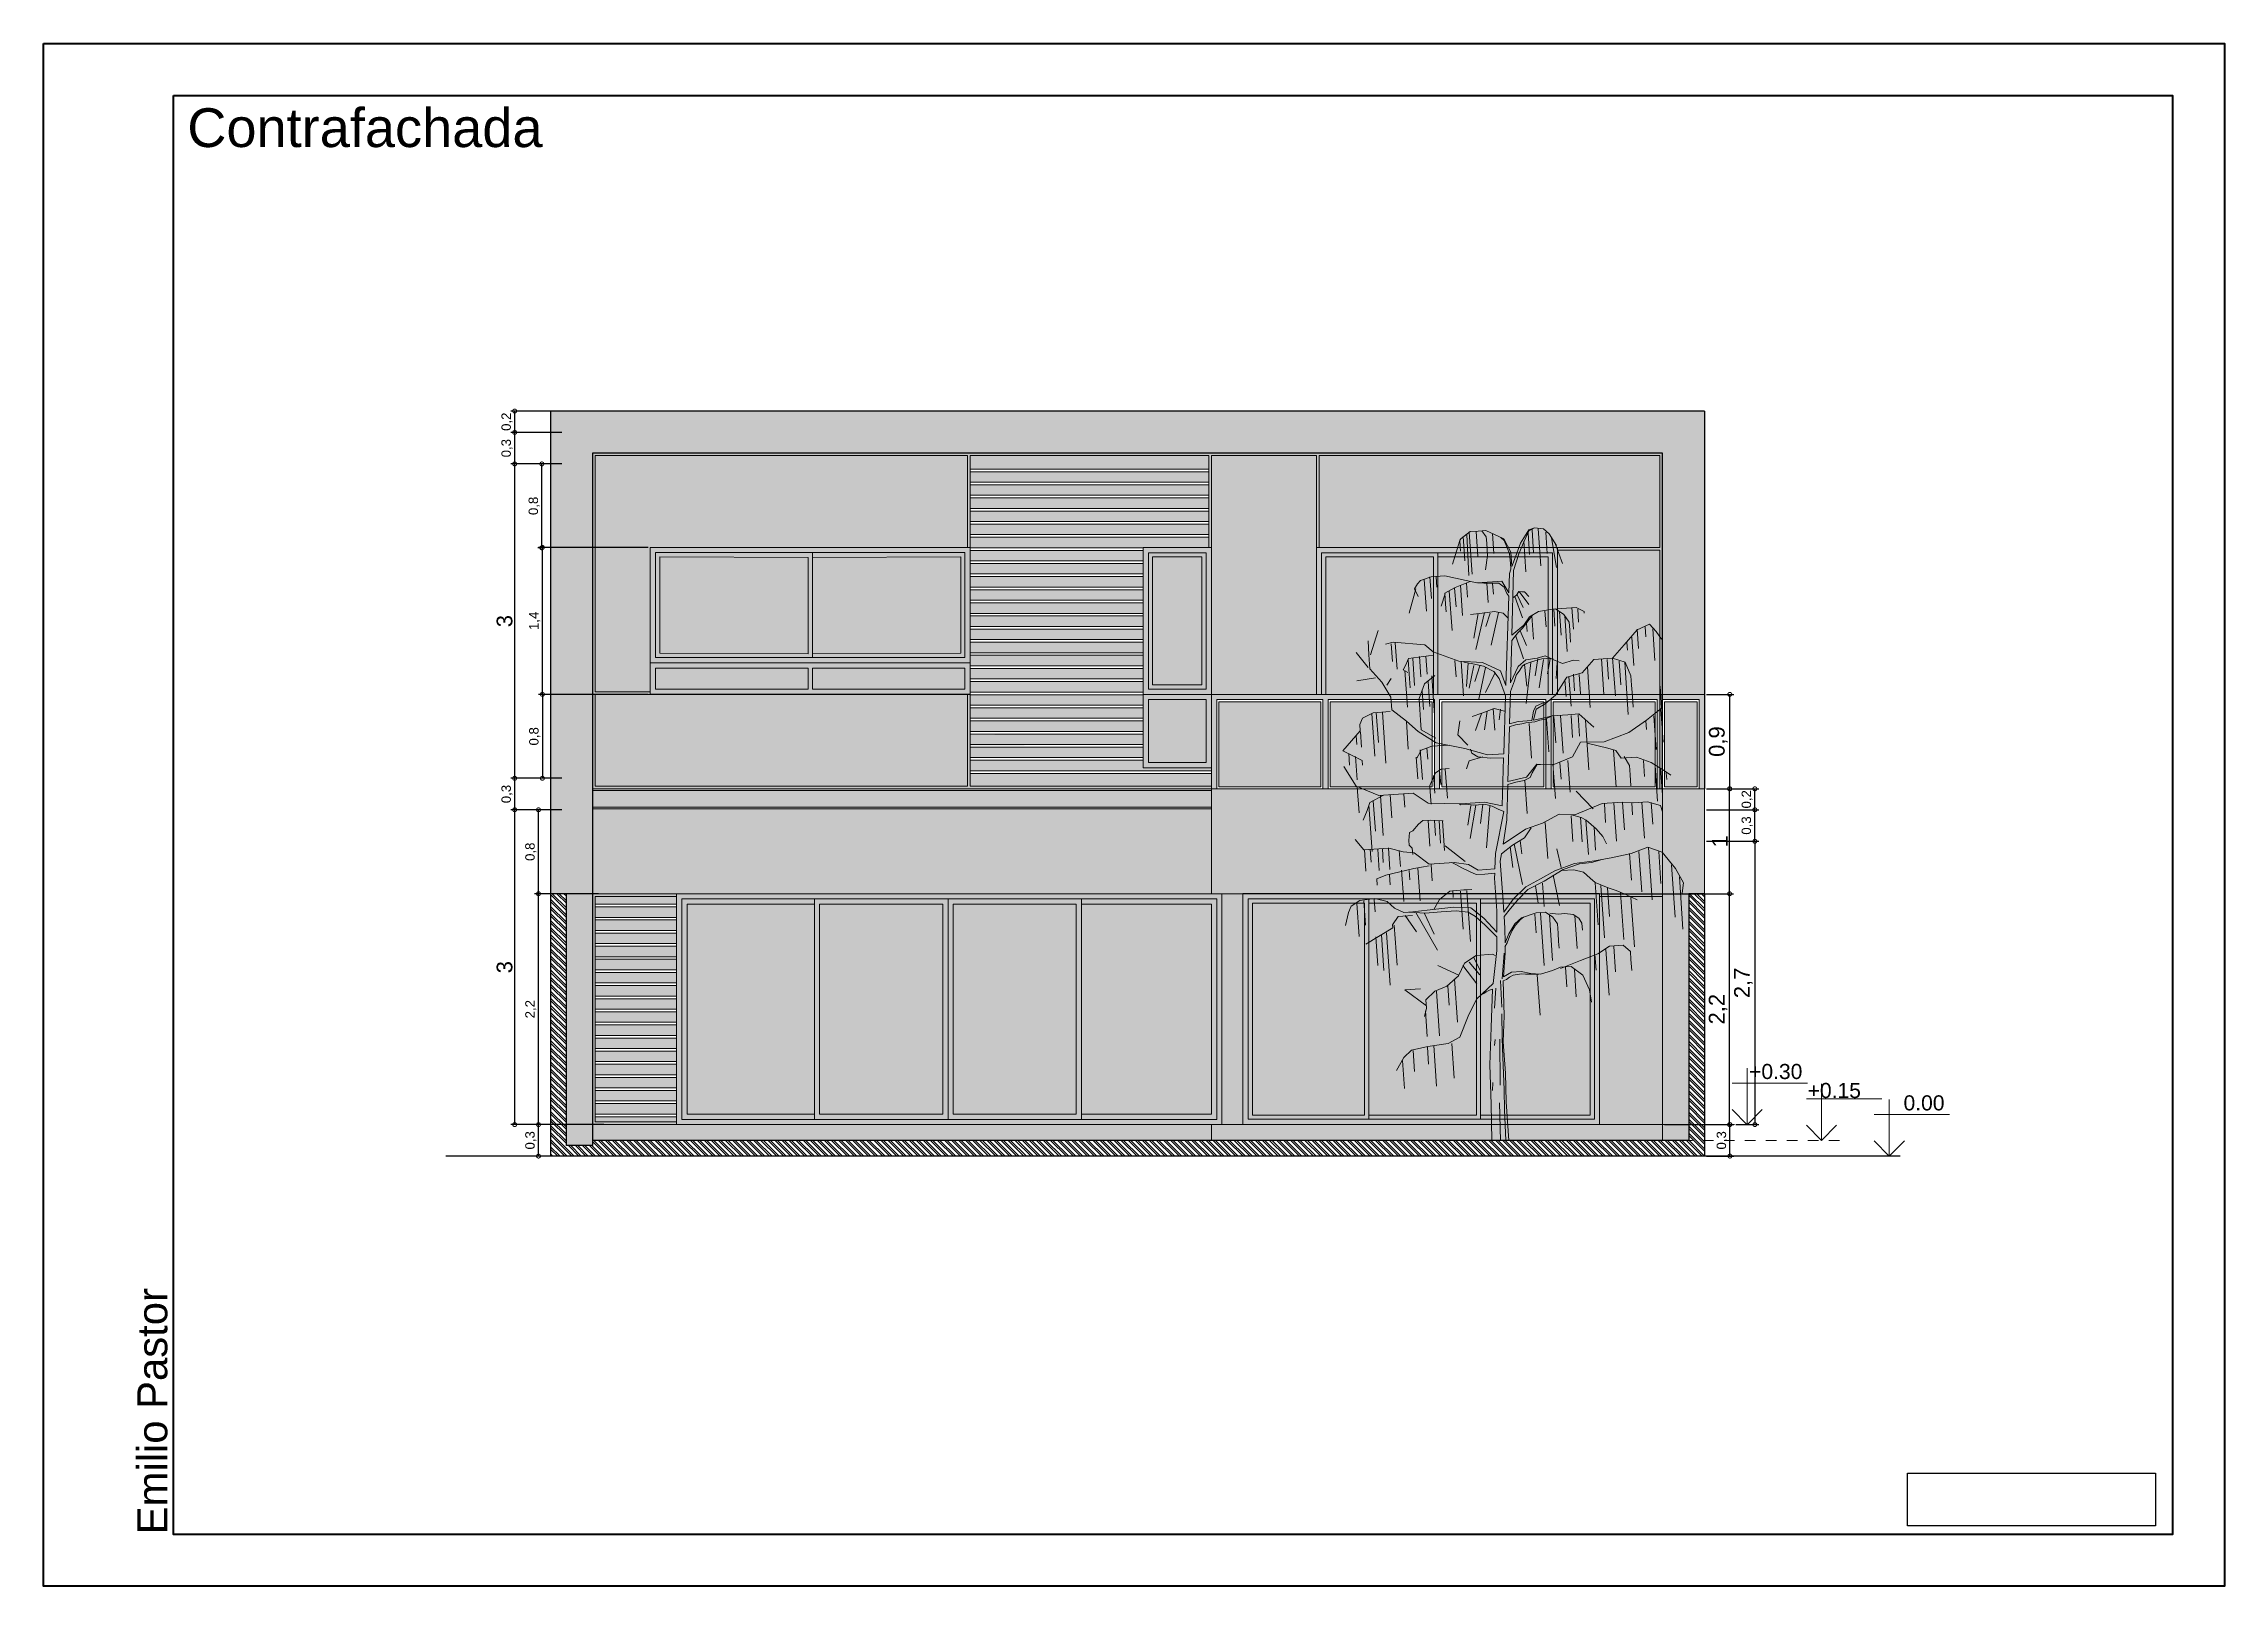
# Model space of a CAD drawing. Header units: millimetres. Extents: x 2502.5 to 2587.5, y 1451 to 1547.9.
# Drawn here: x 2546.97 to 2567.76, y 1476.33 to 1491.03 of the extents above; entities that cross this region are included whole.
import ezdxf

# ---------------------------------------------------------------- set-up
doc = ezdxf.new("R2010")
doc.units = ezdxf.units.MM
doc.linetypes.add('JIS_02_0.7', pattern=[1.35, 0.75, -0.6])
doc.linetypes.add('TRAZOS', pattern=[0.75, 0.5, -0.25])
for name, color, linetype, lineweight in [('0.09', 6, 'Continuous', 9), ('0.15', 6, 'Continuous', 15), ('02_CIVIL_EXIST', 250, 'Continuous', 30), ('03_CIVIL EXIST A DECLARAR', 6, 'Continuous', 15), ('07_CIVIL VISTAS MEDIA', 143, 'Continuous', 9), ('08_CIVIL VISTAS FINO', 253, 'Continuous', 5), ('09_CIVIL PROYECCIONES', 230, 'JIS_02_0.7', 5), ('11_HATCH', 8, 'Continuous', 9), ('12_HATCH', 254, 'Continuous', 5), ('12_TEXTOS', 150, 'Continuous', 20), ('13_COTAS', 8, 'Continuous', 9)]:
    doc.layers.add(name, color=color, linetype=linetype, lineweight=lineweight)
doc.layers.add('HATCH', color=251, linetype='Continuous')
doc.styles.add('PARCELA', font='arial.ttf')
doc.styles.add('Swis721 BT', font='swiss.ttf')
doc.dimstyles.new('ISO-23', dxfattribs={"dimscale": 0.03, "dimtxt": 5, "dimasz": 2.5, "dimexe": 1.25, "dimexo": 0.625, "dimtad": 1, "dimtxsty": 'Swis721 BT', "dimblk": 'DOTSMALL', "dimcen": 2.5, "dimclrt": 150, "dimadec": 0, "dimazin": 0, "dimtfac": 1, "dimtmove": 0, "dimatfit": 3, "dimfxl": 0, "dimarcsym": 0})
picture_1 = doc.add_image_def('image1.png', size_in_pixel=(2031, 433))

msp = doc.modelspace()

# ---------------------------------------------------------------- texts
at = {"layer": '12_TEXTOS', "color": 18, "insert": (2548.343, 1490.413), "char_height": 0.3696, "attachment_point": 1, "style": 'Swis721 BT'}
msp.add_mtext_dynamic_manual_height_columns('Contrafachada', width=11.37319, gutter_width=10, heights=[0], dxfattribs=at)
at = {"layer": '12_TEXTOS', "char_height": 0.1437, "attachment_point": 3, "style": 'PARCELA'}
for s, insert in [('+0.30', (2563.74, 1481.306)), ('+0.15', (2564.298, 1481.125))]:
    msp.add_mtext(s, dxfattribs=dict(at, insert=insert))
at = {"layer": '12_TEXTOS', "insert": (2565.095, 1481.007), "char_height": 0.1437, "width": 0.37366, "attachment_point": 3, "style": 'PARCELA'}
msp.add_mtext('0.00', dxfattribs=at)
at = {"layer": '12_TEXTOS', "color": 18, "insert": (2547.867, 1476.824), "char_height": 0.28512, "attachment_point": 1, "rotation": 90, "style": 'Swis721 BT'}
msp.add_mtext_dynamic_manual_height_columns('Emilio Pastor', width=10.15474, gutter_width=10, heights=[0], dxfattribs=at)

# ---------------------------------------------------------------- blocks, each defined once
blk = doc.blocks.new('V2')
at = {"layer": '03_CIVIL EXIST A DECLARAR'}
h = blk.add_hatch(color=251, dxfattribs=at)
h.dxf.hatch_style = 1
h.paths.add_polyline_path([(537.958, 571.897), (534.908, 571.897), (534.908, 570.797), (537.958, 570.797)])
h.paths.add_polyline_path([(537.908, 571.847), (537.908, 570.847), (534.958, 570.847), (534.958, 571.847)], flags=0)
h.paths.add_polyline_path([(536.453, 571.847), (537.908, 571.847), (537.908, 570.847), (536.453, 570.847), (534.958, 570.847), (534.958, 571.847)], flags=16)
h.paths.add_polyline_path([(536.413, 571.801), (536.413, 570.881), (534.998, 570.887), (534.998, 571.807)], flags=0)
h.paths.add_polyline_path([(536.454, 571.801), (537.908, 571.807), (537.908, 570.887), (536.454, 570.881)], flags=0)
h.paths.add_polyline_path([(536.453, 571.847), (534.958, 571.847), (534.958, 570.847), (536.453, 570.847)], flags=0)
h.paths.add_polyline_path([(537.908, 571.847), (536.453, 571.847), (536.453, 571.801), (537.908, 571.807), (537.908, 570.887), (536.453, 570.881), (536.453, 570.847), (537.908, 570.847)], flags=0)
h.paths.add_polyline_path([(537.958, 570.797), (534.908, 570.797), (534.908, 570.497), (537.958, 570.497)])
h.paths.add_polyline_path([(536.453, 570.747), (537.908, 570.747), (537.908, 570.547), (536.453, 570.547)], flags=16)
h.paths.add_polyline_path([(536.413, 570.747), (536.413, 570.547), (534.958, 570.547), (534.958, 570.747)], flags=16)
h = blk.add_hatch(color=251, dxfattribs=at)
h.dxf.hatch_style = 1
h.paths.add_polyline_path([(534.958, 571.847), (534.958, 570.847), (536.453, 570.847), (536.453, 571.847)])
h.paths.add_polyline_path([(536.413, 571.801), (536.413, 570.881), (534.998, 570.887), (534.998, 571.807)], flags=16)
h.paths.add_polyline_path([(537.868, 571.807), (537.868, 570.887), (536.453, 570.881), (536.453, 570.847), (537.908, 570.847), (537.908, 571.847), (536.453, 571.847), (536.453, 571.801)])
at = {"layer": '12_HATCH'}
h = blk.add_hatch(color=143, dxfattribs=at)
h.dxf.hatch_style = 1
h.paths.add_polyline_path([(536.413, 570.881), (536.413, 571.801), (534.998, 571.807), (534.998, 570.887)])
h.paths.add_polyline_path([(536.454, 570.881), (537.868, 570.887), (537.868, 571.807), (536.454, 571.801)])
h.paths.add_polyline_path([(536.453, 570.747), (536.453, 570.547), (537.908, 570.547), (537.908, 570.747)])
h.paths.add_polyline_path([(534.958, 570.747), (534.958, 570.547), (536.413, 570.547), (536.413, 570.747)])
at = {"layer": '03_CIVIL EXIST A DECLARAR', "color": 251}
blk.add_line((534.908, 570.797), (537.958, 570.797), dxfattribs=at)
at = {"layer": '07_CIVIL VISTAS MEDIA'}
for p, q in [((534.908, 571.897), (537.958, 571.897)), ((534.908, 570.497), (534.908, 570.797)), ((534.908, 570.797), (537.958, 570.797)), ((537.958, 570.797), (537.958, 570.497)), ((537.958, 570.497), (534.908, 570.497))]:
    blk.add_line(p, q, dxfattribs=at)
blk.add_lwpolyline([(537.958, 571.897), (534.908, 571.897), (534.908, 570.797), (537.958, 570.797)], close=True, dxfattribs=at)
at = {"layer": '08_CIVIL VISTAS FINO'}
for points in [[(537.908, 571.847), (534.958, 571.847), (534.958, 570.847), (537.908, 570.847)], [(534.958, 571.847), (536.453, 571.847), (536.453, 570.847), (534.958, 570.847)], [(534.998, 571.807), (536.413, 571.801), (536.413, 570.881), (534.998, 570.887)], [(537.908, 571.847), (536.453, 571.847), (536.453, 570.847), (537.908, 570.847)], [(537.868, 571.807), (536.454, 571.801), (536.454, 570.881), (537.868, 570.887)], [(534.958, 570.747), (536.413, 570.747), (536.413, 570.547), (534.958, 570.547)], [(537.908, 570.747), (536.453, 570.747), (536.453, 570.547), (537.908, 570.547)]]:
    blk.add_lwpolyline(points, close=True, dxfattribs=at)
blk = doc.blocks.new('v13')
at = {"layer": '03_CIVIL EXIST A DECLARAR'}
h = blk.add_hatch(color=251, dxfattribs=at)
h.dxf.hatch_style = 1
h.paths.add_polyline_path([(525.2, 580.532), (525.85, 580.532), (525.85, 581.932), (525.2, 581.932)])
h.paths.add_polyline_path([(525.25, 581.882), (525.8, 581.882), (525.8, 580.582), (525.25, 580.582)], flags=16)
h.paths.add_polyline_path([(525.29, 581.842), (525.76, 581.842), (525.76, 580.622), (525.29, 580.622)], flags=0)
h = blk.add_hatch(color=251, dxfattribs=at)
h.dxf.hatch_style = 1
h.paths.add_polyline_path([(525.25, 581.882), (525.25, 580.582), (525.8, 580.582), (525.8, 581.882)])
h.paths.add_polyline_path([(525.76, 581.842), (525.76, 580.622), (525.29, 580.622), (525.29, 581.842)], flags=16)
h = blk.add_hatch(color=251, dxfattribs=at)
h.dxf.hatch_style = 1
h.paths.add_polyline_path([(525.2, 580.532), (525.2, 579.832), (525.85, 579.832), (525.85, 580.532)])
h.paths.add_polyline_path([(525.8, 580.482), (525.8, 579.882), (525.25, 579.882), (525.25, 580.482)], flags=16)
at = {"layer": '12_HATCH'}
h = blk.add_hatch(color=143, dxfattribs=at)
h.dxf.hatch_style = 1
h.paths.add_polyline_path([(525.76, 581.842), (525.29, 581.842), (525.29, 580.622), (525.76, 580.622)])
h = blk.add_hatch(color=143, dxfattribs=at)
h.dxf.hatch_style = 1
h.paths.add_polyline_path([(525.8, 580.482), (525.25, 580.482), (525.25, 579.882), (525.8, 579.882)])
at = {"layer": '07_CIVIL VISTAS MEDIA'}
blk.add_lwpolyline([(525.2, 580.532), (525.85, 580.532), (525.85, 579.832), (525.2, 579.832)], close=True, dxfattribs=at)
at = {"layer": '08_CIVIL VISTAS FINO'}
for p, q in [((525.85, 581.932), (525.2, 581.932)), ((525.85, 580.532), (525.2, 580.532))]:
    blk.add_line(p, q, dxfattribs=at)
for points in [[(525.2, 581.932), (525.85, 581.932), (525.85, 580.532), (525.2, 580.532)], [(525.25, 580.582), (525.8, 580.582), (525.8, 581.882), (525.25, 581.882)], [(525.29, 580.622), (525.76, 580.622), (525.76, 581.842), (525.29, 581.842)], [(525.25, 580.482), (525.8, 580.482), (525.8, 579.882), (525.25, 579.882)]]:
    blk.add_lwpolyline(points, close=True, dxfattribs=at)
blk = doc.blocks.new('abuertaquincho')
at = {"layer": '03_CIVIL EXIST A DECLARAR'}
h = blk.add_hatch(color=251, dxfattribs=at)
h.dxf.hatch_style = 1
h.paths.add_polyline_path([(2558.107, 1454.93), (2558.107, 1452.73), (2561.507, 1452.73), (2561.507, 1454.93)])
h.paths.add_polyline_path([(2559.307, 1452.78), (2561.457, 1452.78), (2561.457, 1454.88), (2559.307, 1454.88)], flags=16)
h.paths.add_polyline_path([(2559.267, 1454.84), (2559.267, 1452.82), (2558.197, 1452.82), (2558.197, 1454.84)], flags=0)
h.paths.add_polyline_path([(2560.372, 1454.84), (2561.417, 1454.84), (2561.417, 1452.82), (2560.372, 1452.82)], flags=0)
h.paths.add_polyline_path([(2558.157, 1454.88), (2558.157, 1452.78), (2559.307, 1452.78), (2559.307, 1454.88)], flags=16)
h = blk.add_hatch(color=251, dxfattribs=at)
h.dxf.hatch_style = 1
h.paths.add_polyline_path([(2560.372, 1454.88), (2559.307, 1454.88), (2559.307, 1454.84), (2560.332, 1454.84), (2560.332, 1452.82), (2559.307, 1452.82), (2559.307, 1452.78), (2560.372, 1452.78), (2560.372, 1452.82), (2560.372, 1454.84)])
h.paths.add_polyline_path([(2561.457, 1454.88), (2560.372, 1454.88), (2560.372, 1454.84), (2561.417, 1454.84), (2561.417, 1452.82), (2560.372, 1452.82), (2560.372, 1452.78), (2561.457, 1452.78)])
h.paths.add_polyline_path([(2559.307, 1454.88), (2558.157, 1454.88), (2558.157, 1452.78), (2559.307, 1452.78)])
h.paths.add_polyline_path([(2558.197, 1454.84), (2559.267, 1454.84), (2559.267, 1452.82), (2558.197, 1452.82)], flags=16)
at = {"layer": '11_HATCH'}
h = blk.add_hatch(color=143, dxfattribs=at)
h.dxf.hatch_style = 1
h.paths.add_polyline_path([(2560.372, 1452.82), (2561.417, 1452.82), (2561.417, 1454.84), (2560.372, 1454.84)])
h.paths.add_polyline_path([(2560.332, 1454.84), (2559.307, 1454.84), (2559.307, 1452.82), (2560.332, 1452.82)])
h.paths.add_polyline_path([(2559.267, 1454.84), (2558.197, 1454.84), (2558.197, 1452.82), (2559.267, 1452.82)])
at = {"layer": '08_CIVIL VISTAS FINO'}
for p, q in [((2558.107, 1454.93), (2561.507, 1454.93)), ((2560.332, 1454.84), (2559.307, 1454.84)), ((2560.372, 1454.84), (2560.372, 1454.88)), ((2560.332, 1452.82), (2559.307, 1452.82)), ((2560.372, 1452.82), (2560.372, 1452.78)), ((2558.107, 1452.73), (2561.507, 1452.73))]:
    blk.add_line(p, q, dxfattribs=at)
for points in [[(2561.507, 1454.93), (2558.107, 1454.93), (2558.107, 1452.73), (2561.507, 1452.73)], [(2561.457, 1454.88), (2558.157, 1454.88), (2558.157, 1452.78), (2561.457, 1452.78)], [(2559.307, 1454.88), (2558.157, 1454.88), (2558.157, 1452.78), (2559.307, 1452.78)], [(2559.267, 1454.84), (2558.197, 1454.84), (2558.197, 1452.82), (2559.267, 1452.82)], [(2561.417, 1454.84), (2560.372, 1454.84), (2560.372, 1452.82), (2561.417, 1452.82)]]:
    blk.add_lwpolyline(points, close=True, dxfattribs=at)
for points in [[(2560.332, 1452.78), (2561.457, 1452.78), (2561.457, 1454.88), (2560.372, 1454.88)], [(2560.332, 1454.84), (2560.332, 1452.82)]]:
    blk.add_lwpolyline(points, dxfattribs=at)
blk = doc.blocks.new('PV1')
at = {"layer": '03_CIVIL EXIST A DECLARAR'}
h = blk.add_hatch(color=251, dxfattribs=at)
h.dxf.hatch_style = 1
h.paths.add_polyline_path([(531.829, 569.259), (531.829, 567.059), (537.029, 567.059), (537.029, 569.259)])
h.paths.add_polyline_path([(531.879, 567.109), (536.979, 567.109), (536.979, 569.209), (531.879, 569.209)], flags=16)
h.paths.add_polyline_path([(533.143, 569.159), (533.143, 569.209), (534.417, 569.209), (535.69, 569.209), (535.69, 569.159), (536.929, 569.159), (536.929, 567.159), (535.69, 567.159), (535.69, 567.109), (534.417, 567.109), (533.143, 567.109), (533.143, 567.159), (531.929, 567.159), (531.929, 569.159)], flags=0)
h.paths.add_polyline_path([(533.193, 569.159), (534.367, 569.159), (534.367, 567.159), (533.193, 567.159)], flags=0)
h.paths.add_polyline_path([(534.467, 569.159), (535.64, 569.159), (535.64, 567.159), (534.467, 567.159)], flags=0)
h.paths.add_polyline_path([(533.143, 569.159), (533.143, 569.209), (531.879, 569.209), (531.879, 567.109), (533.143, 567.109), (533.143, 567.159), (531.929, 567.159), (531.929, 569.159)], flags=0)
h = blk.add_hatch(color=251, dxfattribs=at)
h.dxf.hatch_style = 1
h.paths.add_polyline_path([(533.143, 569.209), (531.879, 569.209), (531.879, 567.109), (533.143, 567.109), (533.143, 567.159), (531.929, 567.159), (531.929, 569.159), (533.143, 569.159)])
h.paths.add_polyline_path([(534.417, 569.209), (533.143, 569.209), (533.143, 567.109), (534.417, 567.109)])
h.paths.add_polyline_path([(533.193, 569.159), (534.367, 569.159), (534.367, 567.159), (533.193, 567.159)], flags=16)
h.paths.add_polyline_path([(535.69, 569.209), (534.417, 569.209), (534.417, 567.109), (535.69, 567.109)])
h.paths.add_polyline_path([(534.467, 569.159), (535.64, 569.159), (535.64, 567.159), (534.467, 567.159)], flags=16)
h.paths.add_polyline_path([(536.979, 569.209), (535.69, 569.209), (535.69, 569.159), (536.929, 569.159), (536.929, 567.159), (535.69, 567.159), (535.69, 567.109), (536.979, 567.109)])
at = {"layer": '12_HATCH'}
h = blk.add_hatch(color=143, dxfattribs=at)
h.dxf.hatch_style = 1
h.paths.add_polyline_path([(533.143, 569.159), (531.929, 569.159), (531.929, 567.159), (533.143, 567.159)])
h.paths.add_polyline_path([(534.367, 569.159), (533.193, 569.159), (533.193, 567.159), (534.367, 567.159)])
h = blk.add_hatch(color=143, dxfattribs=at)
h.dxf.hatch_style = 1
h.paths.add_polyline_path([(535.64, 569.159), (534.467, 569.159), (534.467, 567.159), (535.64, 567.159)])
h.paths.add_polyline_path([(536.929, 569.159), (535.69, 569.159), (535.69, 567.159), (536.929, 567.159)])
at = {"layer": '07_CIVIL VISTAS MEDIA'}
blk.add_lwpolyline([(531.829, 569.259), (537.029, 569.259), (537.029, 567.059), (531.829, 567.059)], close=True, dxfattribs=at)
at = {"layer": '08_CIVIL VISTAS FINO'}
for p, q in [((533.193, 567.159), (533.193, 569.159)), ((535.64, 567.159), (535.64, 569.159)), ((534.417, 567.109), (534.417, 567.532))]:
    blk.add_line(p, q, dxfattribs=at)
for points in [[(531.879, 569.209), (536.979, 569.209), (536.979, 567.109), (531.879, 567.109)], [(533.143, 567.159), (531.929, 567.159), (531.929, 569.159), (533.143, 569.159)], [(534.417, 567.109), (533.143, 567.109), (533.143, 569.209), (534.417, 569.209)], [(534.367, 567.159), (533.193, 567.159), (533.193, 569.159), (534.367, 569.159)], [(534.417, 567.109), (535.69, 567.109), (535.69, 569.209), (534.417, 569.209)], [(534.467, 567.159), (535.64, 567.159), (535.64, 569.159), (534.467, 569.159)], [(535.69, 567.159), (536.929, 567.159), (536.929, 569.159), (535.69, 569.159)]]:
    blk.add_lwpolyline(points, close=True, dxfattribs=at)
blk = doc.blocks.new('A$C6424458A')
at = {"layer": '0.15'}
for p, q in [((1.773, 5.818), (1.828, 5.837)), ((1.774, 5.808), (1.818, 5.832)), ((1.828, 5.837), (1.914, 5.828)), ((1.914, 5.828), (1.968, 5.781)), ((1.13, 5.735), (1.116, 5.719)), ((1.116, 5.719), (1.121, 5.66)), ((1.216, 5.801), (1.13, 5.735)), ((1.29, 5.806), (1.216, 5.801)), ((1.365, 5.811), (1.29, 5.806)), ((1.325, 5.809), (1.369, 5.752)), ((1.535, 5.733), (1.365, 5.811)), ((1.369, 5.752), (1.373, 5.692)), ((1.373, 5.692), (1.381, 5.573)), ((1.538, 5.716), (1.508, 5.746)), ((1.604, 5.604), (1.535, 5.733)), ((1.568, 5.646), (1.538, 5.716)), ((1.589, 5.588), (1.568, 5.646)), ((1.636, 5.535), (1.696, 5.691)), ((1.678, 5.589), (1.73, 5.709)), ((1.696, 5.691), (1.773, 5.818)), ((1.73, 5.709), (1.774, 5.808)), ((1.968, 5.781), (2.037, 5.67)), ((1.381, 5.573), (1.361, 5.437)), ((1.6, 5.501), (1.589, 5.588)), ((1.59, 5.401), (1.604, 5.443)), ((1.604, 5.443), (1.6, 5.501)), ((1.613, 5.468), (1.604, 5.604)), ((1.612, 4.814), (1.628, 5.429)), ((1.613, 5.468), (1.636, 5.535)), ((1.628, 5.429), (1.678, 5.589)), ((0.712, 5.302), (0.685, 5.255)), ((0.685, 5.255), (0.72, 5.183)), ((0.74, 5.334), (0.712, 5.302)), ((0.842, 5.371), (0.74, 5.334)), ((0.975, 5.38), (0.842, 5.371)), ((1.073, 5.267), (0.972, 5.215)), ((0.972, 5.215), (0.98, 5.111)), ((1.28, 5.312), (0.975, 5.38)), ((1.216, 5.326), (1.073, 5.267)), ((1.428, 5.322), (1.28, 5.312)), ((1.345, 5.309), (1.285, 5.312)), ((1.437, 5.308), (1.345, 5.309)), ((1.518, 5.328), (1.428, 5.322)), ((1.487, 5.311), (1.437, 5.308)), ((1.539, 5.27), (1.487, 5.311)), ((1.584, 5.217), (1.518, 5.328)), ((1.566, 5.21), (1.539, 5.27)), ((1.583, 5.185), (1.566, 5.21)), ((1.584, 5.217), (1.59, 5.401)), ((1.656, 5.195), (1.68, 5.23)), ((1.68, 5.23), (1.706, 5.228)), ((1.706, 5.228), (1.736, 5.227)), ((1.737, 5.224), (1.773, 5.183)), ((1.359, 5.028), (1.217, 5.012)), ((1.448, 5.041), (1.359, 5.028)), ((1.529, 5.024), (1.448, 5.041)), ((1.578, 4.977), (1.529, 5.024)), ((1.556, 4.334), (1.583, 5.185)), ((1.621, 5.169), (1.656, 5.195)), ((1.713, 4.881), (1.809, 5.004)), ((1.781, 4.988), (1.867, 5.039)), ((1.867, 5.039), (2, 5.063)), ((2, 5.063), (2.134, 5.072)), ((2.03, 5.065), (2.109, 5.011)), ((2.109, 5.011), (2.159, 4.939)), ((2.134, 5.072), (2.224, 5.078)), ((2.224, 5.078), (2.301, 5.039)), ((2.301, 5.039), (2.302, 5.024)), ((0.265, 4.627), (0.339, 4.857)), ((1.611, 4.763), (1.67, 4.836)), ((1.612, 4.814), (1.727, 4.909)), ((1.67, 4.836), (1.713, 4.881)), ((1.727, 4.909), (1.781, 4.988)), ((2.159, 4.939), (2.164, 4.865)), ((2.683, 4.722), (2.807, 4.865)), ((2.807, 4.865), (2.923, 4.918)), ((2.923, 4.918), (2.988, 4.848)), ((2.988, 4.848), (3.038, 4.776)), ((0.244, 4.506), (0.129, 4.648)), ((0.25, 4.626), (0.241, 4.76)), ((0.26, 4.492), (0.25, 4.626)), ((0.481, 4.747), (0.408, 4.727)), ((0.782, 4.723), (0.481, 4.747)), ((0.627, 4.593), (0.601, 4.531)), ((0.864, 4.624), (0.627, 4.593)), ((0.862, 4.654), (0.782, 4.723)), ((1.107, 4.567), (0.862, 4.654)), ((1.6, 4.36), (1.611, 4.763)), ((1.671, 4.514), (1.746, 4.579)), ((1.746, 4.579), (1.853, 4.596)), ((1.831, 4.57), (1.898, 4.589)), ((1.853, 4.596), (1.931, 4.616)), ((1.898, 4.589), (1.942, 4.592)), ((1.931, 4.616), (2.002, 4.582)), ((1.942, 4.592), (2.007, 4.587)), ((2.002, 4.582), (2.094, 4.544)), ((2.094, 4.544), (2.2, 4.576)), ((2.2, 4.576), (2.255, 4.57)), ((2.282, 4.454), (2.393, 4.582)), ((2.393, 4.582), (2.571, 4.594)), ((2.571, 4.594), (2.683, 4.722)), ((2.571, 4.594), (2.694, 4.558)), ((0.311, 4.406), (0.133, 4.379)), ((0.373, 4.366), (0.26, 4.492)), ((0.42, 4.339), (0.461, 4.402)), ((0.601, 4.531), (0.575, 4.484)), ((0.575, 4.484), (0.621, 4.458)), ((0.778, 4.349), (0.878, 4.431)), ((1.333, 4.552), (1.107, 4.567)), ((1.239, 4.542), (1.155, 4.557)), ((1.341, 4.52), (1.239, 4.542)), ((1.503, 4.475), (1.333, 4.552)), ((1.441, 4.468), (1.341, 4.52)), ((1.492, 4.401), (1.441, 4.468)), ((1.553, 4.235), (1.492, 4.401)), ((1.556, 4.334), (1.503, 4.475)), ((1.598, 4.277), (1.636, 4.379)), ((1.6, 4.36), (1.671, 4.514)), ((1.636, 4.379), (1.652, 4.434)), ((1.652, 4.434), (1.689, 4.481)), ((1.689, 4.481), (1.715, 4.522)), ((1.715, 4.522), (1.739, 4.539)), ((1.739, 4.539), (1.782, 4.552)), ((1.782, 4.552), (1.831, 4.57)), ((2.028, 4.242), (2.136, 4.414)), ((2.136, 4.414), (2.282, 4.454)), ((2.694, 4.558), (2.748, 4.427)), ((2.748, 4.427), (2.754, 4.338)), ((0.458, 4.222), (0.373, 4.366)), ((0.467, 4.103), (0.458, 4.222)), ((0.728, 4.211), (0.778, 4.349)), ((0.736, 4.107), (0.728, 4.211)), ((1.535, 3.684), (1.553, 4.235)), ((1.589, 3.97), (1.598, 4.277)), ((1.841, 4.136), (1.906, 4.166)), ((1.843, 4.109), (1.929, 4.16)), ((1.906, 4.166), (1.951, 4.182)), ((1.929, 4.16), (2.028, 4.242)), ((1.951, 4.182), (1.986, 4.205)), ((3.039, 4.118), (3.025, 4.327)), ((0.188, 4.024), (0.162, 3.962)), ((0.162, 3.962), (0.166, 3.902)), ((0.289, 4.075), (0.188, 4.024)), ((0.453, 4.087), (0.289, 4.075)), ((0.609, 3.993), (0.467, 4.103)), ((0.72, 3.896), (0.609, 3.993)), ((0.743, 4.003), (0.736, 4.107)), ((0.749, 3.913), (0.743, 4.003)), ((1.097, 3.863), (1.117, 3.999)), ((1.326, 4.072), (1.235, 4.038)), ((1.444, 4.115), (1.326, 4.072)), ((1.542, 4.09), (1.444, 4.115)), ((1.587, 3.939), (1.648, 3.96)), ((1.589, 3.97), (1.671, 3.992)), ((1.648, 3.96), (1.706, 3.968)), ((1.671, 3.992), (1.803, 4.002)), ((1.706, 3.968), (1.747, 3.979)), ((1.747, 3.979), (1.83, 3.989)), ((1.803, 4.002), (1.819, 4.089)), ((1.819, 4.089), (1.841, 4.136)), ((1.82, 4.005), (1.843, 4.109)), ((1.82, 4.005), (1.923, 4.025)), ((1.83, 3.989), (1.879, 4.005)), ((1.879, 4.005), (1.929, 4.013)), ((1.923, 4.025), (1.997, 4.045)), ((1.929, 4.013), (1.99, 4.042)), ((1.997, 4.045), (2.146, 4.056)), ((2.146, 4.056), (2.25, 4.063)), ((2.25, 4.063), (2.393, 3.938)), ((2.726, 3.887), (2.897, 4.003)), ((2.897, 4.003), (3.039, 4.118)), ((0.166, 3.902), (0, 3.711)), ((0.892, 3.789), (0.72, 3.896)), ((0.85, 3.756), (0.748, 3.719)), ((0.889, 3.833), (0.749, 3.913)), ((1.014, 3.767), (0.85, 3.756)), ((1.165, 3.733), (0.892, 3.789)), ((1.193, 3.765), (1.097, 3.863)), ((1.575, 3.419), (1.589, 3.94)), ((2.189, 3.655), (2.268, 3.795)), ((2.268, 3.795), (2.493, 3.796)), ((2.329, 3.784), (2.527, 3.738)), ((2.493, 3.796), (2.726, 3.887)), ((0, 3.711), (0.186, 3.619)), ((0.128, 3.376), (0.01, 3.562)), ((0.721, 3.672), (0.708, 3.641)), ((0.748, 3.719), (0.721, 3.672)), ((0.883, 3.503), (0.94, 3.538)), ((0.94, 3.538), (1.015, 3.543)), ((1.38, 3.673), (1.165, 3.733)), ((1.204, 3.616), (1.179, 3.539)), ((1.336, 3.655), (1.204, 3.616)), ((1.232, 3.688), (1.217, 3.729)), ((1.289, 3.654), (1.232, 3.688)), ((1.407, 3.642), (1.289, 3.654)), ((1.535, 3.684), (1.38, 3.673)), ((1.534, 3.646), (1.407, 3.642)), ((1.52, 3.189), (1.534, 3.646)), ((1.753, 3.46), (1.849, 3.586)), ((1.806, 3.502), (1.851, 3.577)), ((1.849, 3.586), (2.014, 3.583)), ((1.851, 3.577), (1.884, 3.583)), ((2.014, 3.583), (2.189, 3.655)), ((2.527, 3.738), (2.603, 3.714)), ((2.603, 3.714), (2.653, 3.642)), ((2.653, 3.642), (2.802, 3.653)), ((2.682, 3.659), (2.733, 3.573)), ((2.733, 3.573), (2.739, 3.484)), ((2.802, 3.653), (2.94, 3.602)), ((2.94, 3.602), (3.066, 3.522)), ((0.344, 3.286), (0.128, 3.376)), ((0.831, 3.38), (0.883, 3.503)), ((0.838, 3.276), (0.831, 3.38)), ((1.565, 3.055), (1.574, 3.392)), ((1.574, 3.392), (1.649, 3.412)), ((1.575, 3.419), (1.753, 3.46)), ((1.649, 3.412), (1.731, 3.43)), ((1.731, 3.43), (1.788, 3.459)), ((1.788, 3.459), (1.806, 3.502)), ((2.388, 3.16), (2.226, 3.328)), ((3.066, 3.522), (3.128, 3.481)), ((0.234, 3.144), (0.196, 3.052)), ((0.259, 3.221), (0.234, 3.144)), ((0.389, 3.29), (0.259, 3.221)), ((0.672, 3.309), (0.344, 3.286)), ((0.813, 3.214), (0.672, 3.309)), ((1.127, 3.206), (0.813, 3.214)), ((0.844, 3.202), (0.838, 3.276)), ((1.122, 3.198), (1.112, 3.205)), ((1.182, 3.203), (1.122, 3.198)), ((1.351, 3.222), (1.127, 3.206)), ((1.243, 3.194), (1.182, 3.203)), ((1.294, 3.196), (1.243, 3.194)), ((1.363, 3.201), (1.294, 3.196)), ((1.52, 3.189), (1.351, 3.222)), ((1.425, 3.186), (1.363, 3.201)), ((1.481, 3.156), (1.425, 3.186)), ((1.457, 2.734), (1.536, 3.133)), ((1.536, 3.133), (1.481, 3.156)), ((2.212, 3.103), (2.474, 3.211)), ((2.474, 3.211), (2.667, 3.224)), ((2.667, 3.224), (2.773, 3.217)), ((2.773, 3.217), (2.907, 3.226)), ((2.907, 3.226), (3.029, 3.19)), ((3.029, 3.19), (3.048, 3.131)), ((0.629, 2.857), (0.638, 2.933)), ((0.638, 2.933), (0.667, 2.95)), ((0.667, 2.95), (0.722, 3.013)), ((0.722, 3.013), (0.765, 3.047)), ((0.765, 3.047), (0.839, 3.052)), ((0.839, 3.052), (0.959, 3.045)), ((1.528, 2.823), (1.743, 2.965)), ((1.538, 2.883), (1.565, 3.055)), ((1.732, 2.884), (1.796, 2.977)), ((1.743, 2.965), (1.904, 3.021)), ((1.904, 3.021), (2.062, 3.107)), ((2.062, 3.107), (2.212, 3.103)), ((2.182, 3.101), (2.274, 3.077)), ((2.274, 3.077), (2.32, 3.051)), ((2.32, 3.051), (2.416, 2.967)), ((2.416, 2.967), (2.481, 2.897)), ((0.201, 2.768), (0.119, 2.867)), ((0.439, 2.784), (0.201, 2.768)), ((0.576, 2.749), (0.439, 2.784)), ((0.681, 2.741), (0.576, 2.749)), ((0.632, 2.813), (0.629, 2.857)), ((0.663, 2.785), (0.632, 2.813)), ((0.667, 2.725), (0.663, 2.785)), ((0.824, 2.632), (0.681, 2.741)), ((1.166, 2.656), (0.976, 2.807)), ((1.451, 2.586), (1.457, 2.734)), ((1.501, 2.659), (1.513, 2.73)), ((1.513, 2.73), (1.618, 2.814)), ((1.528, 2.823), (1.538, 2.883)), ((1.618, 2.814), (1.732, 2.884)), ((2.083, 2.6), (2.04, 2.777)), ((2.481, 2.897), (2.516, 2.825)), ((2.56, 2.692), (2.749, 2.734)), ((2.749, 2.734), (2.908, 2.793)), ((2.908, 2.793), (3.045, 2.745)), ((3.045, 2.745), (3.171, 2.591)), ((0.412, 2.528), (0.325, 2.492)), ((0.677, 2.591), (0.412, 2.528)), ((0.825, 2.617), (0.677, 2.591)), ((1.062, 2.648), (0.824, 2.632)), ((1.084, 2.624), (1.041, 2.647)), ((1.198, 2.628), (1.062, 2.648)), ((1.134, 2.597), (1.084, 2.624)), ((1.208, 2.563), (1.134, 2.597)), ((1.292, 2.574), (1.198, 2.628)), ((1.271, 2.534), (1.208, 2.563)), ((1.354, 2.538), (1.271, 2.534)), ((1.451, 2.586), (1.292, 2.574)), ((1.449, 2.546), (1.354, 2.538)), ((1.447, 2.499), (1.449, 2.546)), ((1.469, 2.187), (1.447, 2.499)), ((1.525, 2.321), (1.501, 2.659)), ((1.884, 2.492), (2.022, 2.569)), ((1.92, 2.471), (2.103, 2.58)), ((2.022, 2.569), (2.209, 2.639)), ((2.085, 2.57), (2.204, 2.578)), ((2.103, 2.58), (2.256, 2.636)), ((2.204, 2.578), (2.295, 2.555)), ((2.209, 2.639), (2.399, 2.662)), ((2.256, 2.636), (2.371, 2.649)), ((2.295, 2.555), (2.359, 2.499)), ((2.359, 2.499), (2.407, 2.458)), ((2.371, 2.649), (2.473, 2.675)), ((2.399, 2.662), (2.56, 2.692)), ((3.171, 2.591), (3.248, 2.453)), ((0.306, 2.305), (0.163, 2.285)), ((0.423, 2.275), (0.306, 2.305)), ((0.869, 2.201), (0.922, 2.294)), ((0.922, 2.294), (1.021, 2.376)), ((1.021, 2.376), (1.155, 2.386)), ((1.155, 2.386), (1.185, 2.388)), ((1.185, 2.388), (1.23, 2.391)), ((1.535, 2.174), (1.525, 2.321)), ((1.535, 2.174), (1.629, 2.301)), ((1.599, 2.208), (1.67, 2.292)), ((1.629, 2.301), (1.745, 2.415)), ((1.67, 2.292), (1.764, 2.391)), ((1.745, 2.415), (1.884, 2.492)), ((1.764, 2.391), (1.92, 2.471)), ((2.407, 2.458), (2.53, 2.407)), ((2.53, 2.407), (2.607, 2.382)), ((2.607, 2.382), (2.699, 2.344)), ((2.699, 2.344), (2.807, 2.292)), ((3.248, 2.453), (3.235, 2.356)), ((0.056, 2.172), (0.026, 2.046)), ((0.081, 2.232), (0.056, 2.172)), ((0.163, 2.285), (0.081, 2.232)), ((0.494, 2.212), (0.423, 2.275)), ((0.53, 2.132), (0.475, 2.054)), ((0.583, 2.171), (0.494, 2.212)), ((0.664, 2.142), (0.53, 2.132)), ((0.669, 2.177), (0.583, 2.171)), ((0.785, 2.166), (0.631, 2.174)), ((0.888, 2.202), (0.669, 2.177)), ((0.938, 2.176), (0.785, 2.166)), ((1.059, 2.223), (0.888, 2.202)), ((1.081, 2.186), (0.938, 2.176)), ((1.222, 2.215), (1.059, 2.223)), ((1.196, 2.175), (1.081, 2.186)), ((1.267, 2.132), (1.196, 2.175)), ((1.344, 2.118), (1.222, 2.215)), ((1.359, 2.052), (1.267, 2.132)), ((1.469, 1.985), (1.344, 2.118)), ((1.469, 1.985), (1.469, 2.187)), ((1.538, 2.132), (1.599, 2.208)), ((1.546, 2.023), (1.538, 2.132)), ((1.642, 2.062), (1.703, 2.119)), ((1.646, 2.049), (1.695, 2.105)), ((1.695, 2.105), (1.722, 2.126)), ((1.703, 2.119), (1.843, 2.168)), ((1.843, 2.168), (1.934, 2.174)), ((1.934, 2.174), (2.003, 2.126)), ((1.974, 2.164), (2.053, 2.156)), ((2.003, 2.126), (2.046, 2.064)), ((2.053, 2.156), (2.118, 2.161)), ((2.118, 2.161), (2.197, 2.153)), ((2.197, 2.153), (2.251, 2.118)), ((2.251, 2.118), (2.281, 2.068)), ((0.477, 2.024), (0.219, 1.871)), ((0.475, 2.054), (0.477, 2.024)), ((1.469, 1.939), (1.359, 2.052)), ((1.469, 1.809), (1.469, 1.939)), ((1.548, 1.881), (1.546, 2.023)), ((1.547, 1.843), (1.568, 1.882)), ((1.548, 1.881), (1.584, 1.967)), ((1.568, 1.882), (1.59, 1.944)), ((1.584, 1.967), (1.642, 2.062)), ((1.59, 1.944), (1.615, 1.999)), ((1.615, 1.999), (1.646, 2.049)), ((2.046, 2.064), (2.053, 1.974)), ((2.058, 1.896), (2.063, 1.831)), ((1.107, 1.574), (0.906, 1.665)), ((1.16, 1.689), (1.103, 1.568)), ((1.272, 1.762), (1.16, 1.689)), ((1.427, 1.773), (1.272, 1.762)), ((1.454, 1.762), (1.427, 1.773)), ((1.434, 1.495), (1.469, 1.809)), ((1.538, 1.784), (1.519, 1.54)), ((1.532, 1.558), (1.549, 1.788)), ((1.549, 1.788), (1.548, 1.845)), ((2.076, 1.636), (2.266, 1.715)), ((2.266, 1.715), (2.432, 1.778)), ((2.432, 1.778), (2.544, 1.851)), ((2.544, 1.851), (2.674, 1.86)), ((2.674, 1.86), (2.743, 1.8)), ((2.743, 1.8), (2.748, 1.722)), ((0.992, 1.469), (0.878, 1.422)), ((1.103, 1.568), (0.992, 1.469)), ((1.434, 1.495), (1.275, 1.345)), ((1.505, 1.524), (1.518, 1.268)), ((1.529, 1.519), (1.562, 1.532)), ((1.539, 1.187), (1.529, 1.519)), ((1.532, 1.558), (1.609, 1.603)), ((1.562, 1.532), (1.591, 1.556)), ((1.591, 1.556), (1.624, 1.574)), ((1.609, 1.603), (1.7, 1.61)), ((1.624, 1.574), (1.662, 1.58)), ((1.662, 1.58), (1.708, 1.586)), ((1.7, 1.61), (1.792, 1.59)), ((1.708, 1.586), (1.741, 1.583)), ((1.741, 1.583), (1.778, 1.583)), ((1.778, 1.583), (1.821, 1.582)), ((1.792, 1.59), (1.884, 1.583)), ((1.821, 1.582), (1.87, 1.584)), ((1.884, 1.583), (1.999, 1.618)), ((1.999, 1.618), (2.075, 1.649)), ((2.075, 1.649), (2.179, 1.656)), ((2.179, 1.656), (2.289, 1.573)), ((2.289, 1.573), (2.351, 1.434)), ((0.742, 1.444), (0.593, 1.434)), ((0.593, 1.434), (0.798, 1.283)), ((0.798, 1.26), (0.778, 1.18)), ((0.878, 1.422), (0.793, 1.338)), ((0.793, 1.338), (0.798, 1.26)), ((1.275, 1.345), (1.195, 1.183)), ((1.344, 1.399), (1.309, 1.379)), ((1.366, 1.416), (1.344, 1.399)), ((1.4, 1.432), (1.366, 1.416)), ((1.429, 1.442), (1.4, 1.432)), ((1.416, 1.075), (1.429, 1.442)), ((1.46, 1.45), (1.448, 1.258)), ((2.351, 1.434), (2.372, 1.318)), ((1.195, 1.183), (1.118, 0.982)), ((1.402, 0.721), (1.416, 1.075)), ((1.518, 1.207), (1.519, 0.975)), ((1.53, 0.939), (1.539, 1.187)), ((0.657, 0.858), (0.583, 0.788)), ((0.811, 0.895), (0.657, 0.858)), ((1.004, 0.922), (0.811, 0.895)), ((1.118, 0.982), (1.004, 0.922)), ((1.454, 0.961), (1.448, 0.905)), ((1.499, 0.964), (1.5, 0.525)), ((1.519, 0.975), (1.526, 0.794)), ((1.551, 0.64), (1.53, 0.939)), ((0.583, 0.788), (0.514, 0.666)), ((1.415, 0.344), (1.402, 0.721)), ((1.526, 0.794), (1.538, 0.482)), ((1.557, 0.367), (1.551, 0.64)), ((1.432, 0.55), (1.428, 0.474)), ((1.538, 0.482), (1.541, 0.29)), ((1.423, 0), (1.415, 0.344)), ((1.496, 0.358), (1.504, 0)), ((1.541, 0.29), (1.555, 0)), ((1.583, 0), (1.557, 0.367))]:
    blk.add_line(p, q, dxfattribs=at)
at = {"layer": '0.15', "linetype": 'TRAZOS'}
for p, q in [((1.864, 5.827), (1.888, 5.474)), ((1.115, 5.715), (1.048, 5.491)), ((1.121, 5.66), (1.124, 5.615)), ((1.149, 5.753), (1.165, 5.522)), ((1.184, 5.773), (1.202, 5.382)), ((1.206, 5.791), (1.234, 5.395)), ((1.272, 5.802), (1.288, 5.564)), ((1.429, 5.783), (1.442, 5.591)), ((1.726, 5.711), (1.746, 5.417)), ((1.767, 5.79), (1.781, 5.582)), ((1.805, 5.819), (1.82, 5.598)), ((1.936, 5.795), (1.95, 5.591)), ((1.989, 5.743), (2.039, 5.458)), ((2.026, 5.689), (2.096, 5.498)), ((0.696, 5.254), (0.633, 5.024)), ((0.777, 5.343), (0.798, 5.042)), ((0.831, 5.37), (0.845, 5.165)), ((0.89, 5.371), (0.897, 5.271)), ((0.978, 5.208), (0.94, 5.089)), ((1.016, 5.233), (1.042, 4.86)), ((1.067, 5.263), (1.08, 5.085)), ((1.122, 5.291), (1.142, 5)), ((1.18, 5.308), (1.19, 5.176)), ((1.373, 5.308), (1.385, 5.126)), ((1.429, 5.305), (1.436, 5.206)), ((1.662, 5.199), (1.72, 5.077)), ((1.683, 5.23), (1.775, 5.107)), ((0.98, 5.111), (0.985, 5.037)), ((1.29, 5.02), (1.25, 4.785)), ((1.352, 5.031), (1.268, 4.677)), ((1.406, 5.025), (1.365, 4.896)), ((1.485, 5.031), (1.414, 4.72)), ((1.64, 5.181), (1.714, 4.98)), ((1.802, 4.998), (1.818, 4.777)), ((1.928, 5.044), (1.938, 4.893)), ((2.011, 5.064), (2.022, 4.899)), ((2.066, 5.041), (2.082, 4.815)), ((2.116, 5.003), (2.14, 4.657)), ((2.185, 5.079), (2.2, 4.871)), ((2.24, 5.063), (2.249, 4.939)), ((1.647, 4.813), (1.722, 4.587)), ((1.693, 4.854), (1.751, 4.717)), ((1.753, 4.924), (1.759, 4.85)), ((2.164, 4.865), (2.168, 4.805)), ((2.168, 4.805), (2.172, 4.746)), ((2.755, 4.795), (2.774, 4.526)), ((2.808, 4.87), (2.82, 4.688)), ((2.884, 4.892), (2.89, 4.798)), ((2.956, 4.873), (2.977, 4.574)), ((0.461, 4.73), (0.473, 4.562)), ((0.501, 4.74), (0.519, 4.489)), ((0.623, 4.579), (0.642, 4.311)), ((0.667, 4.596), (0.685, 4.335)), ((0.732, 4.611), (0.745, 4.418)), ((0.793, 4.615), (0.805, 4.443)), ((1.859, 4.587), (1.836, 4.427)), ((1.913, 4.581), (1.873, 4.311)), ((1.977, 4.59), (1.953, 4.445)), ((2.466, 4.589), (2.49, 4.25)), ((2.52, 4.583), (2.533, 4.394)), ((2.573, 4.597), (2.599, 4.237)), ((2.708, 4.744), (2.714, 4.67)), ((0.593, 4.477), (0.617, 4.129)), ((0.814, 4.371), (0.831, 4.134)), ((0.848, 4.425), (0.875, 4.047)), ((1.07, 4.572), (1.08, 4.418)), ((1.129, 4.566), (1.152, 4.236)), ((1.195, 4.55), (1.18, 4.324)), ((1.249, 4.526), (1.205, 4.309)), ((1.308, 4.523), (1.26, 4.371)), ((1.361, 4.506), (1.299, 4.205)), ((1.454, 4.457), (1.36, 4.268)), ((1.734, 4.533), (1.754, 4.328)), ((1.792, 4.552), (1.75, 4.164)), ((2.044, 4.555), (2.035, 4.402)), ((2.118, 4.392), (2.13, 4.231)), ((2.157, 4.419), (2.177, 4.136)), ((2.199, 4.442), (2.21, 4.284)), ((2.254, 4.439), (2.266, 4.254)), ((2.333, 4.512), (2.36, 4.126)), ((2.636, 4.567), (2.652, 4.342)), ((2.688, 4.557), (2.728, 3.972)), ((0.758, 4.284), (0.77, 4.106)), ((2.754, 4.338), (2.761, 4.234)), ((2.761, 4.234), (2.769, 4.129)), ((0.277, 4.066), (0.305, 3.662)), ((0.32, 4.076), (0.34, 3.792)), ((0.378, 4.08), (0.412, 3.593)), ((0.607, 3.99), (0.625, 3.728)), ((1.323, 4.068), (1.265, 3.905)), ((1.376, 4.089), (1.351, 3.911)), ((1.433, 4.114), (1.451, 3.908)), ((1.503, 4.108), (1.492, 4.007)), ((1.777, 3.971), (1.8, 3.643)), ((1.943, 4.013), (1.965, 3.701)), ((2.014, 4.039), (2.031, 3.788)), ((2.075, 4.048), (2.1, 3.69)), ((2.178, 4.05), (2.192, 3.84)), ((2.244, 4.055), (2.258, 3.85)), ((2.315, 4.003), (2.347, 3.532)), ((2.891, 3.997), (2.897, 3.915)), ((2.965, 4.044), (2.987, 3.726)), ((3.033, 4.11), (3.055, 3.793)), ((0.127, 3.854), (0.133, 3.771)), ((0.168, 3.894), (0.178, 3.748)), ((0.059, 3.685), (0.066, 3.576)), ((0.123, 3.657), (0.138, 3.435)), ((0.186, 3.619), (0.189, 3.575)), ((0.7, 3.65), (0.715, 3.446)), ((0.739, 3.722), (0.759, 3.438)), ((0.803, 3.741), (0.811, 3.632)), ((0.978, 3.537), (0.998, 3.261)), ((2.004, 3.585), (2.027, 3.258)), ((2.07, 3.6), (2.081, 3.442)), ((2.146, 3.621), (2.167, 3.319)), ((2.581, 3.718), (2.606, 3.37)), ((2.866, 3.62), (2.877, 3.466)), ((2.978, 3.571), (3.001, 3.233)), ((3.031, 3.539), (3.048, 3.293)), ((0.139, 3.366), (0.156, 3.122)), ((0.866, 3.478), (0.878, 3.308)), ((0.924, 3.53), (0.934, 3.392)), ((1.737, 3.433), (1.759, 3.116)), ((2.739, 3.484), (2.746, 3.379)), ((3.085, 3.501), (3.09, 3.44)), ((0.25, 3.194), (0.281, 2.751)), ((0.291, 3.234), (0.311, 2.947)), ((0.361, 3.282), (0.387, 2.904)), ((0.451, 3.293), (0.467, 3.074)), ((0.582, 3.298), (0.591, 3.174)), ((1.221, 3.19), (1.194, 3.005)), ((1.269, 3.193), (1.216, 2.877)), ((1.335, 3.204), (1.314, 3.02)), ((1.404, 3.189), (1.371, 2.787)), ((2.494, 3.208), (2.506, 3.029)), ((2.586, 3.215), (2.611, 2.851)), ((2.668, 3.22), (2.686, 2.959)), ((2.755, 3.221), (2.763, 3.103)), ((2.853, 3.218), (2.877, 2.88)), ((2.941, 3.219), (2.955, 3.014)), ((0.815, 3.048), (0.832, 2.804)), ((0.874, 3.048), (0.884, 2.906)), ((0.918, 3.047), (0.933, 2.833)), ((0.951, 3.046), (0.971, 2.763)), ((1.93, 3.03), (1.954, 2.687)), ((2.178, 3.093), (2.195, 2.848)), ((2.266, 3.079), (2.283, 2.844)), ((2.319, 3.052), (2.342, 2.724)), ((2.396, 2.985), (2.411, 2.765)), ((0.207, 2.771), (0.221, 2.564)), ((0.261, 2.775), (0.27, 2.652)), ((0.334, 2.776), (0.348, 2.573)), ((0.378, 2.78), (0.387, 2.649)), ((0.436, 2.787), (0.45, 2.58)), ((0.539, 2.762), (0.55, 2.609)), ((1.595, 2.796), (1.622, 2.601)), ((1.633, 2.825), (1.714, 2.438)), ((1.692, 2.857), (1.708, 2.729)), ((2.735, 2.733), (2.753, 2.478)), ((2.823, 2.751), (2.85, 2.367)), ((2.915, 2.791), (2.965, 2.079)), ((3.013, 2.753), (3.034, 2.447)), ((0.447, 2.529), (0.453, 2.434)), ((0.561, 2.576), (0.582, 2.275)), ((0.634, 2.57), (0.64, 2.481)), ((0.716, 2.598), (0.738, 2.281)), ((0.842, 2.629), (0.853, 2.473)), ((2.006, 2.526), (2.067, 2.239)), ((3.134, 2.627), (3.17, 2.11)), ((3.209, 2.51), (3.253, 1.881)), ((0.301, 2.295), (0.309, 2.178)), ((0.325, 2.492), (0.329, 2.433)), ((1.05, 2.381), (1.054, 2.314)), ((1.122, 2.375), (1.148, 2.013)), ((1.184, 2.379), (1.217, 1.895)), ((1.837, 2.426), (1.862, 2.259)), ((1.903, 2.451), (1.919, 2.229)), ((2.408, 2.454), (2.436, 2.053)), ((2.46, 2.429), (2.498, 1.89)), ((2.523, 2.406), (2.542, 2.133)), ((2.649, 2.359), (2.681, 1.914)), ((2.747, 2.315), (2.78, 1.843)), ((0.136, 2.261), (0.158, 1.944)), ((0.201, 2.282), (0.218, 2.049)), ((0.596, 2.143), (0.702, 1.988)), ((0.696, 2.17), (0.904, 1.812)), ((0.778, 2.162), (0.873, 1.966)), ((1.831, 2.156), (1.843, 1.978)), ((1.886, 2.166), (1.937, 1.437)), ((1.971, 2.149), (2.001, 1.715)), ((2.212, 2.144), (2.234, 1.827)), ((0.315, 1.938), (0.334, 1.666)), ((0.369, 1.959), (0.393, 1.62)), ((0.418, 1.979), (0.467, 1.278)), ((0.491, 2.051), (0.518, 1.668)), ((2.053, 1.974), (2.058, 1.896)), ((2.281, 2.068), (2.285, 2.003)), ((1.145, 1.666), (1.279, 1.493)), ((1.204, 1.697), (1.307, 1.576)), ((1.247, 1.748), (1.311, 1.617)), ((2.405, 1.772), (2.416, 1.621)), ((2.508, 1.818), (2.539, 1.384)), ((2.585, 1.846), (2.601, 1.606)), ((2.748, 1.722), (2.756, 1.618)), ((1.001, 1.472), (1.014, 1.289)), ((1.064, 1.538), (1.093, 1.127)), ((1.855, 1.577), (1.881, 1.193)), ((2.123, 1.651), (2.137, 1.462)), ((2.209, 1.629), (2.227, 1.368)), ((0.893, 1.42), (0.923, 0.997)), ((0.789, 1.234), (0.806, 0.989)), ((0.67, 0.857), (0.684, 0.656)), ((0.807, 0.889), (0.819, 0.727)), ((0.868, 0.904), (0.895, 0.515)), ((1.04, 0.922), (1.063, 0.593)), ((0.571, 0.76), (0.589, 0.493))]:
    blk.add_line(p, q, dxfattribs=at)
blk = doc.blocks.new('Nivel Vistas')
at = {"layer": '0.09'}
for p, q in [((423.53, 317.062), (423.53, 317.6)), ((423.386, 317.459), (424.105, 317.459)), ((423.53, 317.062), (423.386, 317.206)), ((423.53, 317.062), (423.674, 317.206))]:
    blk.add_line(p, q, dxfattribs=at)
blk = doc.blocks.new('_DotSmall')
at = {"color": 0, "linetype": 'ByBlock', "const_width": 0.5}
blk.add_lwpolyline([(-0.0625, 0, 1), (0.0625, 0, 1)], format="xyb", close=True, dxfattribs=at)
blk = doc.blocks.new('*D322')
at = {"layer": '13_COTAS', "color": 0, "lineweight": -2}
for p, q in [((2562.426, 1480.728), (2563.086, 1480.728)), ((2563.049, 1480.428), (2563.049, 1480.728)), ((2562.826, 1480.428), (2563.086, 1480.428))]:
    blk.add_line(p, q, dxfattribs=at)
at = {"layer": 'Defpoints', "color": 0}
for p in [(2562.407, 1480.728), (2563.049, 1480.728), (2562.807, 1480.428)]:
    blk.add_point(p, dxfattribs=at)
at = {"layer": '13_COTAS', "color": 0, "lineweight": -2, "xscale": 0.075, "yscale": 0.075, "zscale": 0.075}
for p, rotation in [((2563.049, 1480.728), 90), ((2563.049, 1480.428), 270)]:
    blk.add_blockref('_DotSmall', p, dxfattribs=dict(at, rotation=rotation))
at = {"layer": '13_COTAS', "color": 150, "insert": (2562.976, 1480.578), "char_height": 0.09, "attachment_point": 5, "rotation": 90, "style": 'Swis721 BT'}
blk.add_mtext('0,3', dxfattribs=at)
blk = doc.blocks.new('*D323')
at = {"layer": '13_COTAS', "color": 0, "lineweight": -2}
for p, q in [((2561.826, 1482.928), (2563.084, 1482.928)), ((2563.046, 1480.728), (2563.046, 1482.928)), ((2562.826, 1480.728), (2563.084, 1480.728))]:
    blk.add_line(p, q, dxfattribs=at)
at = {"layer": 'Defpoints', "color": 0}
for p in [(2561.807, 1482.928), (2563.046, 1482.928), (2562.807, 1480.728)]:
    blk.add_point(p, dxfattribs=at)
at = {"layer": '13_COTAS', "color": 0, "lineweight": -2, "xscale": 0.075, "yscale": 0.075, "zscale": 0.075}
for p, rotation in [((2563.046, 1482.928), 90), ((2563.046, 1480.728), 270)]:
    blk.add_blockref('_DotSmall', p, dxfattribs=dict(at, rotation=rotation))
at = {"layer": '13_COTAS', "color": 150, "insert": (2562.937, 1481.828), "char_height": 0.15, "attachment_point": 5, "rotation": 90, "style": 'Swis721 BT'}
blk.add_mtext('2,2', dxfattribs=at)
blk = doc.blocks.new('*D324')
at = {"layer": '13_COTAS', "color": 0, "lineweight": -2}
for p, q in [((2562.826, 1483.928), (2563.084, 1483.928)), ((2563.046, 1482.928), (2563.046, 1483.928)), ((2562.826, 1482.928), (2563.084, 1482.928))]:
    blk.add_line(p, q, dxfattribs=at)
at = {"layer": 'Defpoints', "color": 0}
for p in [(2562.807, 1483.928), (2563.046, 1483.928), (2562.807, 1482.928)]:
    blk.add_point(p, dxfattribs=at)
at = {"layer": '13_COTAS', "color": 0, "lineweight": -2, "xscale": 0.075, "yscale": 0.075, "zscale": 0.075}
for p, rotation in [((2563.046, 1483.928), 90), ((2563.046, 1482.928), 270)]:
    blk.add_blockref('_DotSmall', p, dxfattribs=dict(at, rotation=rotation))
at = {"layer": '13_COTAS', "color": 150, "insert": (2562.953, 1483.428), "char_height": 0.15, "attachment_point": 5, "rotation": 90, "style": 'Swis721 BT'}
blk.add_mtext('1', dxfattribs=at)
blk = doc.blocks.new('*D325')
at = {"layer": '13_COTAS', "color": 0, "lineweight": -2}
for p, q in [((2562.826, 1484.828), (2563.085, 1484.828)), ((2563.048, 1483.928), (2563.048, 1484.828)), ((2562.826, 1483.928), (2563.085, 1483.928))]:
    blk.add_line(p, q, dxfattribs=at)
at = {"layer": 'Defpoints', "color": 0}
for p in [(2562.807, 1484.828), (2563.048, 1484.828), (2562.807, 1483.928)]:
    blk.add_point(p, dxfattribs=at)
at = {"layer": '13_COTAS', "color": 0, "lineweight": -2, "xscale": 0.075, "yscale": 0.075, "zscale": 0.075}
for p, rotation in [((2563.048, 1484.828), 90), ((2563.048, 1483.928), 270)]:
    blk.add_blockref('_DotSmall', p, dxfattribs=dict(at, rotation=rotation))
at = {"layer": '13_COTAS', "color": 150, "insert": (2562.938, 1484.378), "char_height": 0.15, "attachment_point": 5, "rotation": 90, "style": 'Swis721 BT'}
blk.add_mtext('0,9', dxfattribs=at)
blk = doc.blocks.new('*D326')
at = {"layer": '13_COTAS', "color": 0, "lineweight": -2}
for p, q in [((2562.826, 1483.728), (2563.325, 1483.728)), ((2563.287, 1483.428), (2563.287, 1483.728)), ((2562.826, 1483.428), (2563.325, 1483.428))]:
    blk.add_line(p, q, dxfattribs=at)
at = {"layer": 'Defpoints', "color": 0}
for p in [(2562.807, 1483.728), (2563.287, 1483.728), (2562.807, 1483.428)]:
    blk.add_point(p, dxfattribs=at)
at = {"layer": '13_COTAS', "color": 0, "lineweight": -2, "xscale": 0.075, "yscale": 0.075, "zscale": 0.075}
for p, rotation in [((2563.287, 1483.728), 90), ((2563.287, 1483.428), 270)]:
    blk.add_blockref('_DotSmall', p, dxfattribs=dict(at, rotation=rotation))
at = {"layer": '13_COTAS', "color": 150, "insert": (2563.214, 1483.578), "char_height": 0.09, "attachment_point": 5, "rotation": 90, "style": 'Swis721 BT'}
blk.add_mtext('0,3', dxfattribs=at)
blk = doc.blocks.new('*D327')
at = {"layer": '13_COTAS', "color": 0, "lineweight": -2}
for p, q in [((2562.938, 1483.928), (2563.325, 1483.928)), ((2563.287, 1483.728), (2563.287, 1483.928)), ((2562.826, 1483.728), (2563.325, 1483.728))]:
    blk.add_line(p, q, dxfattribs=at)
at = {"layer": 'Defpoints', "color": 0}
for p in [(2562.919, 1483.928), (2563.287, 1483.928), (2562.807, 1483.728)]:
    blk.add_point(p, dxfattribs=at)
at = {"layer": '13_COTAS', "color": 0, "lineweight": -2, "xscale": 0.075, "yscale": 0.075, "zscale": 0.075}
for p, rotation in [((2563.287, 1483.928), 90), ((2563.287, 1483.728), 270)]:
    blk.add_blockref('_DotSmall', p, dxfattribs=dict(at, rotation=rotation))
at = {"layer": '13_COTAS', "color": 150, "insert": (2563.214, 1483.828), "char_height": 0.09, "attachment_point": 5, "rotation": 90, "style": 'Swis721 BT'}
blk.add_mtext('0,2', dxfattribs=at)
blk = doc.blocks.new('*D328')
at = {"layer": '13_COTAS', "color": 0, "lineweight": -2}
for p, q in [((2563.231, 1483.428), (2563.325, 1483.428)), ((2563.287, 1483.428), (2563.287, 1480.728)), ((2563.105, 1480.728), (2563.325, 1480.728))]:
    blk.add_line(p, q, dxfattribs=at)
at = {"layer": 'Defpoints', "color": 0}
for p in [(2563.212, 1483.428), (2563.086, 1480.728), (2563.287, 1480.728)]:
    blk.add_point(p, dxfattribs=at)
at = {"layer": '13_COTAS', "color": 0, "lineweight": -2, "xscale": 0.075, "yscale": 0.075, "zscale": 0.075}
for p, rotation in [((2563.287, 1483.428), 90), ((2563.287, 1480.728), 270)]:
    blk.add_blockref('_DotSmall', p, dxfattribs=dict(at, rotation=rotation))
at = {"layer": '13_COTAS', "color": 150, "insert": (2563.178, 1482.078), "char_height": 0.15, "attachment_point": 5, "rotation": 90, "style": 'Swis721 BT'}
blk.add_mtext('2,7', dxfattribs=at)
blk = doc.blocks.new('*D330')
at = {"layer": '13_COTAS', "color": 0, "lineweight": -2}
for p, q in [((2552.314, 1480.728), (2551.653, 1480.728)), ((2551.691, 1480.428), (2551.691, 1480.728)), ((2551.914, 1480.428), (2551.653, 1480.428))]:
    blk.add_line(p, q, dxfattribs=at)
at = {"layer": 'Defpoints', "color": 0}
for p in [(2551.691, 1480.728), (2552.332, 1480.728), (2551.932, 1480.428)]:
    blk.add_point(p, dxfattribs=at)
at = {"layer": '13_COTAS', "color": 0, "lineweight": -2, "xscale": 0.075, "yscale": 0.075, "zscale": 0.075}
for p, rotation in [((2551.691, 1480.728), 90), ((2551.691, 1480.428), 270)]:
    blk.add_blockref('_DotSmall', p, dxfattribs=dict(at, rotation=rotation))
at = {"layer": '13_COTAS', "color": 150, "insert": (2551.618, 1480.578), "char_height": 0.09, "attachment_point": 5, "rotation": 90, "style": 'Swis721 BT'}
blk.add_mtext('0,3', dxfattribs=at)
blk = doc.blocks.new('*D333')
at = {"layer": '13_COTAS', "color": 0, "lineweight": -2}
for p, q in [((2551.914, 1483.728), (2551.426, 1483.728)), ((2551.464, 1480.728), (2551.464, 1483.728)), ((2551.699, 1480.728), (2551.426, 1480.728))]:
    blk.add_line(p, q, dxfattribs=at)
at = {"layer": 'Defpoints', "color": 0}
for p in [(2551.464, 1483.728), (2551.932, 1483.728), (2551.718, 1480.728)]:
    blk.add_point(p, dxfattribs=at)
at = {"layer": '13_COTAS', "color": 0, "lineweight": -2, "xscale": 0.075, "yscale": 0.075, "zscale": 0.075}
for p, rotation in [((2551.464, 1483.728), 90), ((2551.464, 1480.728), 270)]:
    blk.add_blockref('_DotSmall', p, dxfattribs=dict(at, rotation=rotation))
at = {"layer": '13_COTAS', "color": 150, "insert": (2551.368, 1482.228), "char_height": 0.15, "attachment_point": 5, "rotation": 90, "style": 'Swis721 BT'}
blk.add_mtext('3', dxfattribs=at)
blk = doc.blocks.new('*D334')
at = {"layer": '13_COTAS', "color": 0, "lineweight": -2}
for p, q in [((2552.263, 1482.928), (2551.653, 1482.928)), ((2551.691, 1480.728), (2551.691, 1482.928)), ((2551.863, 1480.728), (2551.653, 1480.728))]:
    blk.add_line(p, q, dxfattribs=at)
at = {"layer": 'Defpoints', "color": 0}
for p in [(2551.691, 1482.928), (2552.281, 1482.928), (2551.881, 1480.728)]:
    blk.add_point(p, dxfattribs=at)
at = {"layer": '13_COTAS', "color": 0, "lineweight": -2, "xscale": 0.075, "yscale": 0.075, "zscale": 0.075}
for p, rotation in [((2551.691, 1482.928), 90), ((2551.691, 1480.728), 270)]:
    blk.add_blockref('_DotSmall', p, dxfattribs=dict(at, rotation=rotation))
at = {"layer": '13_COTAS', "color": 150, "insert": (2551.618, 1481.828), "char_height": 0.09, "attachment_point": 5, "rotation": 90, "style": 'Swis721 BT'}
blk.add_mtext('2,2', dxfattribs=at)
blk = doc.blocks.new('*D332')
at = {"layer": '13_COTAS', "color": 0, "lineweight": -2}
for p, q in [((2551.45, 1484.028), (2551.426, 1484.028)), ((2551.464, 1483.728), (2551.464, 1484.028)), ((2551.445, 1483.728), (2551.426, 1483.728))]:
    blk.add_line(p, q, dxfattribs=at)
at = {"layer": 'Defpoints', "color": 0}
for p in [(2551.464, 1484.028), (2551.468, 1484.028), (2551.464, 1483.728)]:
    blk.add_point(p, dxfattribs=at)
at = {"layer": '13_COTAS', "color": 0, "lineweight": -2, "xscale": 0.075, "yscale": 0.075, "zscale": 0.075}
for p, rotation in [((2551.464, 1484.028), 90), ((2551.464, 1483.728), 270)]:
    blk.add_blockref('_DotSmall', p, dxfattribs=dict(at, rotation=rotation))
at = {"layer": '13_COTAS', "color": 150, "insert": (2551.391, 1483.878), "char_height": 0.09, "attachment_point": 5, "rotation": 90, "style": 'Swis721 BT'}
blk.add_mtext('0,3', dxfattribs=at)
blk = doc.blocks.new('*D335')
at = {"layer": '13_COTAS', "color": 0, "lineweight": -2}
for p, q in [((2551.914, 1487.024), (2551.426, 1487.024)), ((2551.464, 1484.028), (2551.464, 1487.024)), ((2551.914, 1484.028), (2551.426, 1484.028))]:
    blk.add_line(p, q, dxfattribs=at)
at = {"layer": 'Defpoints', "color": 0}
for p in [(2551.464, 1487.024), (2551.932, 1487.024), (2551.932, 1484.028)]:
    blk.add_point(p, dxfattribs=at)
at = {"layer": '13_COTAS', "color": 0, "lineweight": -2, "xscale": 0.075, "yscale": 0.075, "zscale": 0.075}
for p, rotation in [((2551.464, 1487.024), 90), ((2551.464, 1484.028), 270)]:
    blk.add_blockref('_DotSmall', p, dxfattribs=dict(at, rotation=rotation))
at = {"layer": '13_COTAS', "color": 150, "insert": (2551.368, 1485.526), "char_height": 0.15, "attachment_point": 5, "rotation": 90, "style": 'Swis721 BT'}
blk.add_mtext('3', dxfattribs=at)
blk = doc.blocks.new('*D331')
at = {"layer": '13_COTAS', "color": 0, "lineweight": -2}
for p, q in [((2551.914, 1487.324), (2551.426, 1487.324)), ((2551.464, 1487.024), (2551.464, 1487.324)), ((2551.914, 1487.024), (2551.426, 1487.024))]:
    blk.add_line(p, q, dxfattribs=at)
at = {"layer": 'Defpoints', "color": 0}
for p in [(2551.464, 1487.324), (2551.932, 1487.324), (2551.932, 1487.024)]:
    blk.add_point(p, dxfattribs=at)
at = {"layer": '13_COTAS', "color": 0, "lineweight": -2, "xscale": 0.075, "yscale": 0.075, "zscale": 0.075}
for p, rotation in [((2551.464, 1487.324), 90), ((2551.464, 1487.024), 270)]:
    blk.add_blockref('_DotSmall', p, dxfattribs=dict(at, rotation=rotation))
at = {"layer": '13_COTAS', "color": 150, "insert": (2551.391, 1487.174), "char_height": 0.09, "attachment_point": 5, "rotation": 90, "style": 'Swis721 BT'}
blk.add_mtext('0,3', dxfattribs=at)
blk = doc.blocks.new('*D336')
at = {"layer": '13_COTAS', "color": 0, "lineweight": -2}
for p, q in [((2551.914, 1487.528), (2551.426, 1487.528)), ((2551.464, 1487.324), (2551.464, 1487.528)), ((2551.445, 1487.324), (2551.426, 1487.324))]:
    blk.add_line(p, q, dxfattribs=at)
at = {"layer": 'Defpoints', "color": 0}
for p in [(2551.464, 1487.528), (2551.932, 1487.528), (2551.464, 1487.324)]:
    blk.add_point(p, dxfattribs=at)
at = {"layer": '13_COTAS', "color": 0, "lineweight": -2, "xscale": 0.075, "yscale": 0.075, "zscale": 0.075}
for p, rotation in [((2551.464, 1487.528), 90), ((2551.464, 1487.324), 270)]:
    blk.add_blockref('_DotSmall', p, dxfattribs=dict(at, rotation=rotation))
at = {"layer": '13_COTAS', "color": 150, "insert": (2551.391, 1487.426), "char_height": 0.09, "attachment_point": 5, "rotation": 90, "style": 'Swis721 BT'}
blk.add_mtext('0,2', dxfattribs=at)
blk = doc.blocks.new('*D329')
at = {"layer": '13_COTAS', "color": 0, "lineweight": -2}
for p, q in [((2551.677, 1483.728), (2551.653, 1483.728)), ((2551.691, 1482.928), (2551.691, 1483.728)), ((2551.677, 1482.928), (2551.653, 1482.928))]:
    blk.add_line(p, q, dxfattribs=at)
at = {"layer": 'Defpoints', "color": 0}
for p in [(2551.691, 1483.728), (2551.695, 1483.728), (2551.695, 1482.928)]:
    blk.add_point(p, dxfattribs=at)
at = {"layer": '13_COTAS', "color": 0, "lineweight": -2, "xscale": 0.075, "yscale": 0.075, "zscale": 0.075}
for p, rotation in [((2551.691, 1483.728), 90), ((2551.691, 1482.928), 270)]:
    blk.add_blockref('_DotSmall', p, dxfattribs=dict(at, rotation=rotation))
at = {"layer": '13_COTAS', "color": 150, "insert": (2551.618, 1483.328), "char_height": 0.09, "attachment_point": 5, "rotation": 90, "style": 'Swis721 BT'}
blk.add_mtext('0,8', dxfattribs=at)
blk = doc.blocks.new('*D337')
at = {"layer": '13_COTAS', "color": 0, "lineweight": -2}
for p, q in [((2552.738, 1486.228), (2551.69, 1486.228)), ((2551.728, 1484.828), (2551.728, 1486.228)), ((2552.738, 1484.828), (2551.69, 1484.828))]:
    blk.add_line(p, q, dxfattribs=at)
at = {"layer": 'Defpoints', "color": 0}
for p in [(2551.728, 1486.228), (2552.757, 1486.228), (2552.757, 1484.828)]:
    blk.add_point(p, dxfattribs=at)
at = {"layer": '13_COTAS', "color": 0, "lineweight": -2, "xscale": 0.075, "yscale": 0.075, "zscale": 0.075}
for p, rotation in [((2551.728, 1486.228), 90), ((2551.728, 1484.828), 270)]:
    blk.add_blockref('_DotSmall', p, dxfattribs=dict(at, rotation=rotation))
at = {"layer": '13_COTAS', "color": 150, "insert": (2551.655, 1485.528), "char_height": 0.09, "attachment_point": 5, "rotation": 90, "style": 'Swis721 BT'}
blk.add_mtext('1,4', dxfattribs=at)
blk = doc.blocks.new('*D338')
at = {"layer": '13_COTAS', "color": 0, "lineweight": -2}
for p, q in [((2552.738, 1484.828), (2551.69, 1484.828)), ((2551.728, 1484.828), (2551.728, 1484.028)), ((2551.788, 1484.028), (2551.69, 1484.028))]:
    blk.add_line(p, q, dxfattribs=at)
at = {"layer": 'Defpoints', "color": 0}
for p in [(2552.757, 1484.828), (2551.728, 1484.028), (2551.807, 1484.028)]:
    blk.add_point(p, dxfattribs=at)
at = {"layer": '13_COTAS', "color": 0, "lineweight": -2, "xscale": 0.075, "yscale": 0.075, "zscale": 0.075}
for p, rotation in [((2551.728, 1484.828), 90), ((2551.728, 1484.028), 270)]:
    blk.add_blockref('_DotSmall', p, dxfattribs=dict(at, rotation=rotation))
at = {"layer": '13_COTAS', "color": 150, "insert": (2551.655, 1484.428), "char_height": 0.09, "attachment_point": 5, "rotation": 90, "style": 'Swis721 BT'}
blk.add_mtext('0,8', dxfattribs=at)
blk = doc.blocks.new('*D339')
at = {"layer": '13_COTAS', "color": 0, "lineweight": -2}
for p, q in [((2551.709, 1487.024), (2551.685, 1487.024)), ((2551.723, 1486.224), (2551.723, 1487.024)), ((2551.709, 1486.224), (2551.685, 1486.224))]:
    blk.add_line(p, q, dxfattribs=at)
at = {"layer": 'Defpoints', "color": 0}
for p in [(2551.723, 1487.024), (2551.728, 1487.024), (2551.728, 1486.224)]:
    blk.add_point(p, dxfattribs=at)
at = {"layer": '13_COTAS', "color": 0, "lineweight": -2, "xscale": 0.075, "yscale": 0.075, "zscale": 0.075}
for p, rotation in [((2551.723, 1487.024), 90), ((2551.723, 1486.224), 270)]:
    blk.add_blockref('_DotSmall', p, dxfattribs=dict(at, rotation=rotation))
at = {"layer": '13_COTAS', "color": 150, "insert": (2551.65, 1486.624), "char_height": 0.09, "attachment_point": 5, "rotation": 90, "style": 'Swis721 BT'}
blk.add_mtext('0,8', dxfattribs=at)

# ---------------------------------------------------------------- dimensions: what is measured, and where the dimension line sits
at = {"layer": '13_COTAS'}
for base, p1, p2, override, picture, middle in [((2551.464, 1487.528), (2551.464, 1487.324), (2551.932, 1487.528), {"dimtxt": 3, "dimfxl": 100}, '*D336', (2551.391, 1487.426)), ((2551.464, 1487.024), (2551.932, 1484.028), (2551.932, 1487.024), {"dimfxl": 100}, '*D335', (2551.368, 1485.526)), ((2551.723, 1487.024), (2551.728, 1486.224), (2551.728, 1487.024), {"dimtxt": 3, "dimfxl": 100}, '*D339', (2551.65, 1486.624)), ((2551.728, 1486.228), (2552.757, 1484.828), (2552.757, 1486.228), {"dimtxt": 3, "dimfxl": 100}, '*D337', (2551.655, 1485.528)), ((2551.728, 1484.028), (2552.757, 1484.828), (2551.807, 1484.028), {"dimtxt": 3, "dimfxl": 100}, '*D338', (2551.655, 1484.428)), ((2563.048, 1484.828), (2562.807, 1483.928), (2562.807, 1484.828), {"dimfxl": 100}, '*D325', (2562.938, 1484.378)), ((2563.046, 1483.928), (2562.807, 1482.928), (2562.807, 1483.928), {"dimfxl": 100}, '*D324', (2562.953, 1483.428)), ((2563.287, 1483.928), (2562.807, 1483.728), (2562.919, 1483.928), {"dimtxt": 3, "dimfxl": 100}, '*D327', (2563.214, 1483.828)), ((2551.464, 1483.728), (2551.718, 1480.728), (2551.932, 1483.728), {"dimfxl": 100}, '*D333', (2551.368, 1482.228)), ((2551.691, 1483.728), (2551.695, 1482.928), (2551.695, 1483.728), {"dimtxt": 3, "dimfxl": 100}, '*D329', (2551.618, 1483.328)), ((2563.287, 1483.728), (2562.807, 1483.428), (2562.807, 1483.728), {"dimtxt": 3, "dimfxl": 100}, '*D326', (2563.214, 1483.578)), ((2563.287, 1480.728), (2563.212, 1483.428), (2563.086, 1480.728), {"dimfxl": 100}, '*D328', (2563.178, 1482.078)), ((2551.691, 1482.928), (2551.881, 1480.728), (2552.281, 1482.928), {"dimtxt": 3, "dimfxl": 100}, '*D334', (2551.618, 1481.828)), ((2563.046, 1482.928), (2562.807, 1480.728), (2561.807, 1482.928), {"dimfxl": 100}, '*D323', (2562.937, 1481.828))]:
    dim = msp.add_linear_dim(base=base, p1=p1, p2=p2, angle=90, dimstyle='ISO-23', override=override, dxfattribs=at)
    dim.commit()
    dim.dimension.update_dxf_attribs({"geometry": picture, "text_midpoint": middle})
for base, p1, p2, picture, middle in [((2551.464, 1487.324), (2551.932, 1487.024), (2551.932, 1487.324), '*D331', (2551.464, 1487.174)), ((2551.464, 1484.028), (2551.464, 1483.728), (2551.468, 1484.028), '*D332', (2551.464, 1483.878)), ((2551.691, 1480.728), (2551.932, 1480.428), (2552.332, 1480.728), '*D330', (2551.691, 1480.578)), ((2563.049, 1480.728), (2562.807, 1480.428), (2562.407, 1480.728), '*D322', (2563.049, 1480.578))]:
    dim = msp.add_linear_dim(base=base, p1=p1, p2=p2, angle=90, dimstyle='ISO-23', override={"dimtxt": 3, "dimfxl": 100}, dxfattribs=at)
    dim.commit()
    dim.dimension.update_dxf_attribs({"geometry": picture, "text_midpoint": middle, "dimtype": 160})

# ---------------------------------------------------------------- hatches: boundary and pattern name
at = {"layer": '0.09'}
h = msp.add_hatch(dxfattribs=at)
h.set_pattern_fill('ANSI32', color=18, scale=0.005, angle=-90)
h.set_pattern_definition([(315, (6.35414, 29.778865), (0.03367596045, 0.03367596045), []), (315, (6.35414, 29.756415), (0.03367596045, 0.03367596045), [])])
h.paths.add_polyline_path([(2551.957, 1482.928), (2551.807, 1482.928), (2551.807, 1480.428), (2562.807, 1480.428), (2562.807, 1482.928), (2562.657, 1482.928), (2562.657, 1480.578), (2552.207, 1480.578), (2552.207, 1480.528), (2551.957, 1480.528)])
at = {"layer": '03_CIVIL EXIST A DECLARAR'}
h = msp.add_hatch(color=251, dxfattribs=at)
h.dxf.hatch_style = 1
h.paths.add_polyline_path([(2559.157, 1486.178), (2561.357, 1486.178), (2561.357, 1484.078), (2559.157, 1484.078)], flags=0)
h.paths.add_polyline_path([(2559.197, 1486.138), (2560.224, 1486.138), (2560.224, 1484.118), (2559.197, 1484.118)], flags=0)
h.paths.add_polyline_path([(2560.264, 1486.138), (2561.317, 1486.138), (2561.317, 1484.118), (2560.264, 1484.118)], flags=0)
h.paths.add_polyline_path([(2559.157, 1484.078), (2560.264, 1484.078), (2560.264, 1486.178), (2559.157, 1486.178)], flags=0)
h.paths.add_polyline_path([(2561.357, 1484.078), (2561.357, 1486.178), (2559.157, 1486.178), (2559.157, 1484.078)], flags=16)
h.paths.add_polyline_path([(2561.357, 1484.828), (2561.407, 1484.828), (2561.407, 1486.228), (2559.107, 1486.228), (2559.107, 1484.828), (2559.157, 1484.828), (2559.157, 1484.078), (2561.357, 1484.078)])
h = msp.add_hatch(color=251, dxfattribs=at)
h.dxf.hatch_style = 1
h.paths.add_polyline_path([(2559.157, 1484.828), (2560.264, 1484.828), (2560.264, 1486.178), (2559.157, 1486.178)])
h.paths.add_polyline_path([(2561.317, 1484.828), (2561.357, 1484.828), (2561.357, 1486.178), (2560.264, 1486.178), (2560.264, 1486.138), (2561.317, 1486.138)])
h.paths.add_polyline_path([(2559.197, 1484.828), (2560.224, 1484.828), (2560.224, 1486.138), (2559.197, 1486.138)])
h = msp.add_hatch(color=251, dxfattribs=at)
h.dxf.hatch_style = 1
h.paths.add_polyline_path([(2558.107, 1483.913), (2552.207, 1483.913), (2552.207, 1483.753), (2558.107, 1483.753)])
h.paths.add_polyline_path([(2558.107, 1483.928), (2552.207, 1483.928), (2552.207, 1483.913), (2558.107, 1483.913)])
h.paths.add_polyline_path([(2558.107, 1483.753), (2552.207, 1483.753), (2552.207, 1483.738), (2558.107, 1483.738)])
h = msp.add_hatch(color=251, dxfattribs=at)
h.dxf.hatch_style = 1
h.paths.add_polyline_path([(2558.407, 1482.928), (2558.207, 1482.928), (2558.207, 1480.728), (2558.407, 1480.728)])
at = {"layer": '07_CIVIL VISTAS MEDIA'}
h = msp.add_hatch(color=143, dxfattribs=at)
h.dxf.hatch_style = 1
h.paths.add_polyline_path([(2559.149, 1483.948), (2559.149, 1484.758), (2558.177, 1484.758), (2558.177, 1483.948)])
h = msp.add_hatch(color=143, dxfattribs=at)
h.dxf.hatch_style = 1
h.paths.add_polyline_path([(2560.212, 1483.948), (2560.212, 1484.758), (2559.239, 1484.758), (2559.239, 1483.948)])
h = msp.add_hatch(color=143, dxfattribs=at)
h.dxf.hatch_style = 1
h.paths.add_polyline_path([(2561.274, 1483.948), (2561.274, 1484.758), (2560.302, 1484.758), (2560.302, 1483.948)])
h = msp.add_hatch(color=143, dxfattribs=at)
h.dxf.hatch_style = 1
h.paths.add_polyline_path([(2562.337, 1483.948), (2562.337, 1484.758), (2561.364, 1484.758), (2561.364, 1483.948)])
h = msp.add_hatch(color=143, dxfattribs=at)
h.dxf.hatch_style = 1
h.paths.add_polyline_path([(2562.737, 1484.758), (2562.427, 1484.758), (2562.427, 1483.948), (2562.737, 1483.948)])
at = {"layer": '12_HATCH'}
h = msp.add_hatch(color=143, dxfattribs=at)
h.dxf.hatch_style = 1
h.paths.add_polyline_path([(2560.264, 1484.828), (2561.317, 1484.828), (2561.317, 1486.138), (2560.264, 1486.138)])
h.paths.add_polyline_path([(2560.224, 1486.138), (2559.197, 1486.138), (2559.197, 1484.828), (2560.224, 1484.828)])
at = {"layer": '13_COTAS'}
h = msp.add_hatch(color=250, dxfattribs=at)
h.dxf.hatch_style = 1
h.paths.add_polyline_path([(2562.407, 1487.128), (2552.207, 1487.128), (2552.207, 1483.928), (2558.107, 1483.928), (2558.107, 1483.953), (2555.807, 1483.953), (2555.807, 1484.828), (2555.782, 1484.828), (2555.782, 1483.953), (2552.232, 1483.953), (2552.232, 1484.828), (2552.757, 1484.828), (2552.757, 1484.853), (2552.232, 1484.853), (2552.232, 1487.103), (2555.782, 1487.103), (2555.782, 1486.228), (2555.807, 1486.228), (2555.807, 1487.103), (2558.082, 1487.103), (2558.082, 1486.228), (2558.107, 1486.228), (2558.107, 1487.103), (2559.107, 1487.103), (2559.107, 1486.228), (2559.132, 1486.228), (2559.132, 1487.103), (2562.382, 1487.103), (2562.382, 1486.228), (2561.407, 1486.228), (2561.407, 1486.206), (2561.408, 1486.203), (2562.382, 1486.203), (2562.382, 1484.828), (2562.407, 1484.828)])
h.paths.add_polyline_path([(2562.407, 1482.928), (2562.305, 1482.928), (2562.306, 1482.903), (2562.407, 1482.903)])
h.paths.add_polyline_path([(2562.305, 1482.928), (2562.043, 1482.928), (2562.058, 1482.922), (2562.097, 1482.903), (2562.306, 1482.903)])
h.paths.add_polyline_path([(2562.058, 1482.922), (2562.043, 1482.928), (2562.008, 1482.928), (2562.01, 1482.903), (2562.097, 1482.903)])
h.paths.add_polyline_path([(2562.008, 1482.928), (2561.885, 1482.928), (2561.887, 1482.903), (2562.01, 1482.903)])
h.paths.add_polyline_path([(2561.885, 1482.928), (2561.824, 1482.928), (2561.826, 1482.903), (2561.887, 1482.903)])
h.paths.add_polyline_path([(2561.824, 1482.928), (2561.807, 1482.928), (2561.807, 1482.903), (2561.826, 1482.903)])
h.paths.add_polyline_path([(2552.232, 1482.903), (2553.007, 1482.903), (2553.007, 1482.928), (2552.207, 1482.928), (2552.207, 1480.728), (2553.007, 1480.728), (2553.007, 1480.753), (2552.232, 1480.753)])
h = msp.add_hatch(color=250, dxfattribs=at)
h.dxf.hatch_style = 1
h.paths.add_polyline_path([(2562.807, 1484.828), (2558.107, 1484.828), (2558.107, 1483.928), (2558.157, 1483.928), (2558.157, 1484.778), (2559.169, 1484.778), (2559.169, 1483.928), (2559.219, 1483.928), (2559.219, 1484.778), (2560.232, 1484.778), (2560.232, 1483.928), (2560.282, 1483.928), (2560.282, 1484.778), (2561.294, 1484.778), (2561.294, 1483.928), (2561.344, 1483.928), (2561.344, 1484.778), (2562.357, 1484.778), (2562.357, 1483.928), (2562.407, 1483.928), (2562.407, 1484.778), (2562.757, 1484.778), (2562.757, 1483.928), (2562.807, 1483.928)])
at = {"layer": 'HATCH'}
h = msp.add_hatch(color=37, dxfattribs=at)
h.dxf.hatch_style = 1
h.paths.add_polyline_path([(2562.407, 1487.128), (2562.407, 1484.828), (2562.807, 1484.828), (2562.807, 1487.528), (2551.807, 1487.528), (2551.807, 1482.928), (2551.957, 1482.928), (2551.957, 1480.528), (2552.207, 1480.528), (2552.207, 1487.128)])
h = msp.add_hatch(color=254, dxfattribs=at)
h.dxf.hatch_style = 1
h.paths.add_polyline_path([(2559.132, 1487.103), (2559.132, 1486.228), (2561.407, 1486.228), (2562.382, 1486.228), (2562.382, 1487.103)])
h.paths.add_polyline_path([(2561.407, 1484.828), (2562.382, 1484.828), (2562.382, 1486.203), (2561.407, 1486.203)])
h.paths.add_polyline_path([(2555.782, 1486.228), (2555.782, 1487.103), (2552.232, 1487.103), (2552.232, 1484.853), (2552.757, 1484.853), (2552.757, 1486.228)])
h.paths.add_polyline_path([(2552.757, 1484.828), (2552.232, 1484.828), (2552.232, 1483.953), (2555.782, 1483.953), (2555.782, 1484.828)])
h.paths.add_polyline_path([(2558.107, 1484.828), (2559.107, 1484.828), (2559.107, 1486.228), (2559.107, 1487.103), (2558.107, 1487.103)])
h.paths.add_polyline_path([(2552.207, 1483.738), (2552.207, 1482.928), (2553.007, 1482.928), (2553.007, 1482.928), (2558.107, 1482.928), (2558.107, 1483.738)])
h.paths.add_polyline_path([(2558.107, 1480.578), (2558.107, 1480.728), (2553.007, 1480.728), (2552.207, 1480.728), (2552.207, 1480.578)])
h = msp.add_hatch(color=253, dxfattribs=at)
h.dxf.hatch_style = 1
h.paths.add_polyline_path([(2557.457, 1484.2), (2555.807, 1484.2), (2555.807, 1484.1), (2558.107, 1484.1), (2558.107, 1484.128), (2557.457, 1484.128)])
h.paths.add_polyline_path([(2558.107, 1484.075), (2555.807, 1484.075), (2555.807, 1483.953), (2558.107, 1483.953)])
h.paths.add_polyline_path([(2558.082, 1486.325), (2555.807, 1486.325), (2555.807, 1486.228), (2555.807, 1486.225), (2557.457, 1486.225), (2557.457, 1486.228), (2558.082, 1486.228)])
h.paths.add_polyline_path([(2555.807, 1485.2), (2555.807, 1485.1), (2557.457, 1485.1), (2557.457, 1485.2)])
h.paths.add_polyline_path([(2555.807, 1487.103), (2555.807, 1486.975), (2558.082, 1486.975), (2558.082, 1487.103)])
h.paths.add_polyline_path([(2558.082, 1486.85), (2558.082, 1486.95), (2555.807, 1486.95), (2555.807, 1486.85)])
h.paths.add_polyline_path([(2558.082, 1486.725), (2558.082, 1486.825), (2555.807, 1486.825), (2555.807, 1486.725)])
h.paths.add_polyline_path([(2558.082, 1486.6), (2558.082, 1486.7), (2555.807, 1486.7), (2555.807, 1486.6)])
h.paths.add_polyline_path([(2558.082, 1486.475), (2558.082, 1486.575), (2555.807, 1486.575), (2555.807, 1486.475)])
h.paths.add_polyline_path([(2558.082, 1486.35), (2558.082, 1486.45), (2555.807, 1486.45), (2555.807, 1486.35)])
h.paths.add_polyline_path([(2557.457, 1486.1), (2557.457, 1486.2), (2555.807, 1486.2), (2555.807, 1486.1)])
h.paths.add_polyline_path([(2555.807, 1486.075), (2555.807, 1485.975), (2557.457, 1485.975), (2557.457, 1486.075)])
h.paths.add_polyline_path([(2557.457, 1485.85), (2557.457, 1485.95), (2555.807, 1485.95), (2555.807, 1485.85)])
h.paths.add_polyline_path([(2557.457, 1485.725), (2557.457, 1485.825), (2555.807, 1485.825), (2555.807, 1485.725)])
h.paths.add_polyline_path([(2557.457, 1485.6), (2557.457, 1485.7), (2555.807, 1485.7), (2555.807, 1485.6)])
h.paths.add_polyline_path([(2557.457, 1485.475), (2557.457, 1485.575), (2555.807, 1485.575), (2555.807, 1485.475)])
h.paths.add_polyline_path([(2557.457, 1485.35), (2557.457, 1485.45), (2555.807, 1485.45), (2555.807, 1485.35)])
h.paths.add_polyline_path([(2557.457, 1485.225), (2557.457, 1485.325), (2555.807, 1485.325), (2555.807, 1485.225)])
h.paths.add_polyline_path([(2555.807, 1485.075), (2555.807, 1484.975), (2557.457, 1484.975), (2557.457, 1485.075)])
h.paths.add_polyline_path([(2557.457, 1484.85), (2557.457, 1484.95), (2555.807, 1484.95), (2555.807, 1484.9), (2555.807, 1484.85)])
h.paths.add_polyline_path([(2557.457, 1484.725), (2557.457, 1484.825), (2555.807, 1484.825), (2555.807, 1484.725)])
h.paths.add_polyline_path([(2555.807, 1484.7), (2555.807, 1484.6), (2557.457, 1484.6), (2557.457, 1484.7)])
h.paths.add_polyline_path([(2555.807, 1484.575), (2555.807, 1484.475), (2557.457, 1484.475), (2557.457, 1484.575)])
h.paths.add_polyline_path([(2555.807, 1484.441), (2555.807, 1484.341), (2557.457, 1484.35), (2557.457, 1484.45)])
h.paths.add_polyline_path([(2557.457, 1484.225), (2557.457, 1484.325), (2555.807, 1484.325), (2555.807, 1484.225)])
h = msp.add_hatch(color=254, dxfattribs=at)
h.dxf.hatch_style = 1
h.paths.add_polyline_path([(2561.807, 1482.928), (2562.407, 1482.928), (2562.407, 1483.928), (2558.107, 1483.928), (2558.107, 1482.928)])
h.paths.add_polyline_path([(2561.807, 1480.728), (2562.407, 1480.728), (2562.407, 1482.903), (2561.807, 1482.903)])
h = msp.add_hatch(color=37, dxfattribs=at)
h.dxf.hatch_style = 1
h.paths.add_polyline_path([(2562.807, 1483.928), (2562.407, 1483.928), (2562.407, 1480.728), (2562.407, 1480.578), (2562.657, 1480.578), (2562.657, 1482.928), (2562.807, 1482.928)])
h = msp.add_hatch(color=253, dxfattribs=at)
h.dxf.hatch_style = 1
h.paths.add_polyline_path([(2553.007, 1480.803), (2552.232, 1480.803), (2552.232, 1480.753), (2553.007, 1480.753)])
h.paths.add_polyline_path([(2553.007, 1480.928), (2552.232, 1480.928), (2552.232, 1480.828), (2553.007, 1480.828)])
h.paths.add_polyline_path([(2553.007, 1481.053), (2552.232, 1481.053), (2552.232, 1480.953), (2553.007, 1480.953)])
h.paths.add_polyline_path([(2553.007, 1481.178), (2552.232, 1481.178), (2552.232, 1481.078), (2553.007, 1481.078)])
h.paths.add_polyline_path([(2553.007, 1481.303), (2552.232, 1481.303), (2552.232, 1481.203), (2553.007, 1481.203)])
h.paths.add_polyline_path([(2553.007, 1481.428), (2552.232, 1481.428), (2552.232, 1481.328), (2553.007, 1481.328)])
h.paths.add_polyline_path([(2553.007, 1481.553), (2552.232, 1481.553), (2552.232, 1481.453), (2553.007, 1481.453)])
h.paths.add_polyline_path([(2553.007, 1481.678), (2552.232, 1481.678), (2552.232, 1481.578), (2553.007, 1481.578)])
h.paths.add_polyline_path([(2553.007, 1481.803), (2552.232, 1481.803), (2552.232, 1481.703), (2553.007, 1481.703)])
h.paths.add_polyline_path([(2553.007, 1481.928), (2552.232, 1481.928), (2552.232, 1481.828), (2553.007, 1481.828)])
h.paths.add_polyline_path([(2553.007, 1482.053), (2552.232, 1482.053), (2552.232, 1481.953), (2553.007, 1481.953)])
h.paths.add_polyline_path([(2553.007, 1482.178), (2552.232, 1482.178), (2552.232, 1482.078), (2553.007, 1482.078)])
h.paths.add_polyline_path([(2553.007, 1482.303), (2552.232, 1482.303), (2552.232, 1482.203), (2553.007, 1482.203)])
h.paths.add_polyline_path([(2553.007, 1482.428), (2552.232, 1482.428), (2552.232, 1482.328), (2553.007, 1482.328)])
h.paths.add_polyline_path([(2553.007, 1482.553), (2552.232, 1482.553), (2552.232, 1482.453), (2553.007, 1482.453)])
h.paths.add_polyline_path([(2553.007, 1482.678), (2552.232, 1482.678), (2552.232, 1482.578), (2553.007, 1482.578)])
h.paths.add_polyline_path([(2553.007, 1482.803), (2552.232, 1482.803), (2552.232, 1482.703), (2553.007, 1482.703)])
h.paths.add_polyline_path([(2553.007, 1482.903), (2552.232, 1482.903), (2552.232, 1482.828), (2553.007, 1482.828)])
h = msp.add_hatch(color=254, dxfattribs=at)
h.dxf.hatch_style = 1
h.paths.add_polyline_path([(2562.407, 1480.578), (2562.407, 1480.728), (2561.807, 1480.728), (2558.107, 1480.728), (2558.107, 1480.578)])

# ---------------------------------------------------------------- linework, layer by layer
at = {"layer": '0.15'}
for p, q in [((2558.107, 1482.928), (2558.107, 1483.928)), ((2558.107, 1483.928), (2562.407, 1483.928)), ((2562.407, 1483.928), (2562.407, 1480.728)), ((2558.107, 1482.928), (2561.807, 1482.928)), ((2561.807, 1480.728), (2561.807, 1482.928)), ((2561.807, 1482.928), (2562.407, 1482.928)), ((2561.807, 1482.903), (2562.407, 1482.903)), ((2561.807, 1480.728), (2562.407, 1480.728))]:
    msp.add_line(p, q, dxfattribs=at)
at = {"layer": '02_CIVIL_EXIST'}
for p, q in [((2562.807, 1487.528), (2551.807, 1487.528)), ((2551.807, 1487.528), (2551.807, 1480.428)), ((2562.807, 1487.528), (2562.807, 1483.928)), ((2562.407, 1487.128), (2552.207, 1487.128)), ((2552.207, 1487.128), (2552.207, 1480.528)), ((2562.407, 1483.928), (2562.407, 1487.128)), ((2551.957, 1482.928), (2551.807, 1482.928)), ((2551.957, 1480.528), (2551.957, 1482.928)), ((2562.807, 1482.928), (2562.657, 1482.928)), ((2562.657, 1482.928), (2562.657, 1480.578)), ((2562.807, 1482.928), (2562.807, 1480.428)), ((2552.207, 1480.528), (2551.957, 1480.528)), ((2562.657, 1480.578), (2552.207, 1480.578)), ((2564.672, 1480.428), (2550.807, 1480.428))]:
    msp.add_line(p, q, dxfattribs=at)
at = {"layer": '02_CIVIL_EXIST', "lineweight": 40}
for points in [[(2546.973, 1491.029), (2567.763, 1491.029), (2567.763, 1476.328), (2546.973, 1476.328)], [(2548.211, 1490.534), (2567.268, 1490.534), (2567.268, 1476.823), (2548.211, 1476.823)]]:
    msp.add_lwpolyline(points, close=True, dxfattribs=at)
at = {"layer": '07_CIVIL VISTAS MEDIA'}
for p, q in [((2562.807, 1484.828), (2558.107, 1484.828)), ((2558.107, 1484.828), (2558.107, 1483.928)), ((2562.807, 1484.828), (2562.807, 1483.928)), ((2559.169, 1484.778), (2558.157, 1484.778)), ((2559.169, 1484.778), (2558.157, 1484.778)), ((2558.157, 1484.778), (2558.157, 1483.928)), ((2559.169, 1484.778), (2559.169, 1483.928)), ((2560.232, 1484.778), (2559.219, 1484.778)), ((2559.219, 1484.778), (2559.219, 1483.928)), ((2560.232, 1484.778), (2560.232, 1483.928)), ((2561.294, 1484.778), (2560.282, 1484.778)), ((2560.282, 1484.778), (2560.282, 1483.928)), ((2561.294, 1484.778), (2561.294, 1483.928)), ((2561.344, 1484.778), (2561.344, 1483.928)), ((2562.357, 1484.778), (2561.344, 1484.778)), ((2562.357, 1484.778), (2562.357, 1483.928)), ((2562.757, 1484.778), (2562.407, 1484.778)), ((2562.407, 1484.778), (2562.407, 1483.928)), ((2562.757, 1484.778), (2562.757, 1483.928)), ((2558.107, 1483.928), (2552.207, 1483.928)), ((2558.107, 1483.913), (2552.207, 1483.913)), ((2562.407, 1483.928), (2562.807, 1483.928)), ((2562.807, 1483.928), (2562.807, 1482.928)), ((2558.107, 1483.753), (2552.207, 1483.753)), ((2558.107, 1483.738), (2552.207, 1483.738)), ((2558.207, 1480.728), (2558.207, 1482.928)), ((2558.407, 1480.728), (2558.407, 1482.928)), ((2561.807, 1480.728), (2558.107, 1480.728)), ((2558.107, 1480.728), (2558.107, 1480.578)), ((2562.407, 1480.728), (2562.407, 1480.578))]:
    msp.add_line(p, q, dxfattribs=at)
msp.add_lwpolyline([(2559.107, 1484.828), (2559.107, 1486.228), (2561.407, 1486.228), (2561.407, 1484.828)], dxfattribs=at)
for points in [[(2558.177, 1484.758), (2559.149, 1484.758), (2559.149, 1483.948), (2558.177, 1483.948)], [(2559.239, 1484.758), (2560.212, 1484.758), (2560.212, 1483.948), (2559.239, 1483.948)], [(2560.302, 1484.758), (2561.274, 1484.758), (2561.274, 1483.948), (2560.302, 1483.948)], [(2561.364, 1484.758), (2562.337, 1484.758), (2562.337, 1483.948), (2561.364, 1483.948)], [(2562.427, 1484.758), (2562.737, 1484.758), (2562.737, 1483.948), (2562.427, 1483.948)]]:
    msp.add_lwpolyline(points, close=True, dxfattribs=at)
at = {"layer": '08_CIVIL VISTAS FINO'}
for p, q in [((2552.232, 1487.103), (2552.232, 1484.853)), ((2555.782, 1487.103), (2552.232, 1487.103)), ((2555.782, 1487.103), (2555.782, 1486.228)), ((2558.082, 1487.103), (2555.807, 1487.103)), ((2555.807, 1487.103), (2555.807, 1486.228)), ((2558.082, 1486.975), (2555.807, 1486.975)), ((2558.082, 1486.95), (2555.807, 1486.95)), ((2558.082, 1486.228), (2558.082, 1487.103)), ((2558.107, 1483.928), (2558.107, 1487.103)), ((2559.107, 1487.103), (2558.107, 1487.103)), ((2559.107, 1487.103), (2559.107, 1486.228)), ((2559.132, 1487.103), (2559.132, 1486.228)), ((2562.382, 1487.103), (2559.132, 1487.103)), ((2562.382, 1486.228), (2562.382, 1487.103)), ((2558.082, 1486.85), (2555.807, 1486.85)), ((2558.082, 1486.825), (2555.807, 1486.825)), ((2558.082, 1486.725), (2555.807, 1486.725)), ((2558.082, 1486.7), (2555.807, 1486.7)), ((2558.082, 1486.6), (2555.807, 1486.6)), ((2558.082, 1486.575), (2555.807, 1486.575)), ((2558.082, 1486.475), (2555.807, 1486.475)), ((2558.082, 1486.45), (2555.807, 1486.45)), ((2558.082, 1486.35), (2555.807, 1486.35)), ((2558.082, 1486.325), (2555.807, 1486.325)), ((2552.757, 1484.828), (2552.757, 1486.228)), ((2555.807, 1486.228), (2552.757, 1486.228)), ((2555.807, 1486.228), (2555.807, 1484.828)), ((2557.457, 1486.225), (2555.807, 1486.225)), ((2557.457, 1486.2), (2555.807, 1486.2)), ((2557.457, 1486.1), (2555.807, 1486.1)), ((2557.457, 1486.075), (2555.807, 1486.075)), ((2557.457, 1484.128), (2557.457, 1486.228)), ((2557.457, 1486.228), (2558.107, 1486.228)), ((2558.107, 1484.128), (2558.107, 1486.228)), ((2559.107, 1486.228), (2561.407, 1486.228)), ((2559.107, 1486.228), (2559.107, 1484.828)), ((2560.264, 1486.178), (2560.264, 1484.828)), ((2561.407, 1486.228), (2561.407, 1484.828)), ((2561.407, 1486.228), (2562.382, 1486.228)), ((2561.407, 1486.203), (2562.382, 1486.203)), ((2562.382, 1483.928), (2562.382, 1486.203)), ((2557.457, 1485.975), (2555.807, 1485.975)), ((2557.457, 1485.95), (2555.807, 1485.95)), ((2557.457, 1485.85), (2555.807, 1485.85)), ((2557.457, 1485.825), (2555.807, 1485.825)), ((2557.457, 1485.725), (2555.807, 1485.725)), ((2557.457, 1485.7), (2555.807, 1485.7)), ((2557.457, 1485.6), (2555.807, 1485.6)), ((2557.457, 1485.575), (2555.807, 1485.575)), ((2557.457, 1485.475), (2555.807, 1485.475)), ((2557.457, 1485.45), (2555.807, 1485.45)), ((2557.457, 1485.35), (2555.807, 1485.35)), ((2557.457, 1485.325), (2555.807, 1485.325)), ((2557.457, 1485.225), (2555.807, 1485.225)), ((2557.457, 1485.2), (2555.807, 1485.2)), ((2557.457, 1485.1), (2555.807, 1485.1)), ((2557.457, 1485.075), (2555.807, 1485.075)), ((2552.757, 1484.853), (2552.232, 1484.853)), ((2552.757, 1484.828), (2552.232, 1484.828)), ((2552.232, 1484.828), (2552.232, 1483.953)), ((2555.807, 1484.828), (2552.757, 1484.828)), ((2555.782, 1484.828), (2555.782, 1483.953)), ((2557.457, 1484.975), (2555.807, 1484.975)), ((2557.457, 1484.95), (2555.807, 1484.95)), ((2557.457, 1484.85), (2555.807, 1484.85)), ((2555.807, 1484.828), (2555.807, 1483.953)), ((2557.457, 1484.825), (2555.807, 1484.825)), ((2557.457, 1484.828), (2558.107, 1484.828)), ((2557.457, 1484.725), (2555.807, 1484.725)), ((2557.457, 1484.7), (2555.807, 1484.7)), ((2557.457, 1484.6), (2555.807, 1484.6)), ((2557.457, 1484.575), (2555.807, 1484.575)), ((2557.457, 1484.475), (2555.807, 1484.475)), ((2557.457, 1484.45), (2555.807, 1484.45)), ((2557.457, 1484.35), (2555.807, 1484.35)), ((2557.457, 1484.325), (2555.807, 1484.325)), ((2557.457, 1484.225), (2555.807, 1484.225)), ((2557.457, 1484.2), (2555.807, 1484.2)), ((2558.107, 1484.1), (2555.807, 1484.1)), ((2558.107, 1484.075), (2555.807, 1484.075)), ((2558.107, 1484.128), (2557.457, 1484.128)), ((2558.107, 1483.953), (2558.107, 1484.128)), ((2555.782, 1483.953), (2552.232, 1483.953)), ((2558.107, 1483.953), (2555.807, 1483.953)), ((2553.007, 1482.928), (2552.207, 1482.928)), ((2552.232, 1482.903), (2552.232, 1480.753)), ((2553.007, 1482.903), (2552.232, 1482.903)), ((2553.007, 1482.828), (2552.232, 1482.828)), ((2553.007, 1482.803), (2552.232, 1482.803)), ((2558.107, 1482.928), (2553.007, 1482.928)), ((2553.007, 1482.928), (2553.007, 1480.728)), ((2553.007, 1482.703), (2552.232, 1482.703)), ((2553.007, 1482.678), (2552.232, 1482.678)), ((2553.007, 1482.578), (2552.232, 1482.578)), ((2553.007, 1482.553), (2552.232, 1482.553)), ((2553.007, 1482.453), (2552.232, 1482.453)), ((2553.007, 1482.428), (2552.232, 1482.428)), ((2553.007, 1482.328), (2552.232, 1482.328)), ((2553.007, 1482.303), (2552.232, 1482.303)), ((2553.007, 1482.203), (2552.232, 1482.203)), ((2553.007, 1482.178), (2552.232, 1482.178)), ((2553.007, 1482.078), (2552.232, 1482.078)), ((2553.007, 1482.053), (2552.232, 1482.053)), ((2553.007, 1481.953), (2552.232, 1481.953)), ((2553.007, 1481.928), (2552.232, 1481.928)), ((2553.007, 1481.828), (2552.232, 1481.828)), ((2553.007, 1481.803), (2552.232, 1481.803)), ((2553.007, 1481.703), (2552.232, 1481.703)), ((2553.007, 1481.678), (2552.232, 1481.678)), ((2553.007, 1481.578), (2552.232, 1481.578)), ((2553.007, 1481.553), (2552.232, 1481.553)), ((2553.007, 1481.453), (2552.232, 1481.453)), ((2553.007, 1481.428), (2552.232, 1481.428)), ((2553.007, 1481.328), (2552.232, 1481.328)), ((2553.007, 1481.303), (2552.232, 1481.303)), ((2553.007, 1481.203), (2552.232, 1481.203)), ((2553.007, 1481.178), (2552.232, 1481.178)), ((2553.007, 1481.078), (2552.232, 1481.078)), ((2553.007, 1481.053), (2552.232, 1481.053)), ((2553.007, 1480.953), (2552.232, 1480.953)), ((2553.007, 1480.928), (2552.232, 1480.928)), ((2553.007, 1480.728), (2552.207, 1480.728)), ((2553.007, 1480.828), (2552.232, 1480.828)), ((2553.007, 1480.803), (2552.232, 1480.803)), ((2553.007, 1480.753), (2552.232, 1480.753)), ((2558.107, 1480.728), (2553.007, 1480.728))]:
    msp.add_line(p, q, dxfattribs=at)
for points in [[(2559.157, 1484.828), (2559.157, 1486.178), (2561.357, 1486.178), (2561.357, 1484.828)], [(2559.197, 1484.828), (2559.197, 1486.138), (2560.224, 1486.138), (2560.224, 1484.828)], [(2560.264, 1484.828), (2560.264, 1486.138), (2561.317, 1486.138), (2561.317, 1484.828)]]:
    msp.add_lwpolyline(points, dxfattribs=at)
at = {"layer": '09_CIVIL PROYECCIONES', "ltscale": 0.1}
for p, q in [((2562.393, 1480.728), (2563.312, 1480.728)), ((2562.393, 1480.578), (2564.183, 1480.578))]:
    msp.add_line(p, q, dxfattribs=at)

# ---------------------------------------------------------------- block references
at = {"layer": '02_CIVIL_EXIST'}
for name, p in [('A$C6424458A', (2559.358, 1480.578)), ('v13', (2032.256, 904.296)), ('PV1', (2021.178, 913.669))]:
    msp.add_blockref(name, p, dxfattribs=at)
at = {"layer": '07_CIVIL VISTAS MEDIA'}
for p in [(2139.684, 1163.665), (2140.392, 1163.516), (2141.038, 1163.366)]:
    msp.add_blockref('Nivel Vistas', p, dxfattribs=at)
at = {"layer": '08_CIVIL VISTAS FINO'}
msp.add_blockref('V2', (2017.849, 914.332), dxfattribs=at)
at = {"layer": '13_COTAS'}
msp.add_blockref('abuertaquincho', (0.3, 27.999), dxfattribs=at)

msp.set_redraw_order([(e.dxf.handle, doc.entitydb.next_handle()) for e in msp.query("TEXT MTEXT ATTDEF DIMENSION ARC_DIMENSION")])  # texts and dimensions are drawn at this point

# ---------------------------------------------------------------- pictures from other files: only their frames are drawn
at = {"color": 1}
image = msp.add_image(picture_1, insert=(2564.743, 1476.903), size_in_units=(2.365, 0.504), rotation=0, dxfattribs=at)
image.dxf.flags = 15

doc.saveas('drawing.dxf')
